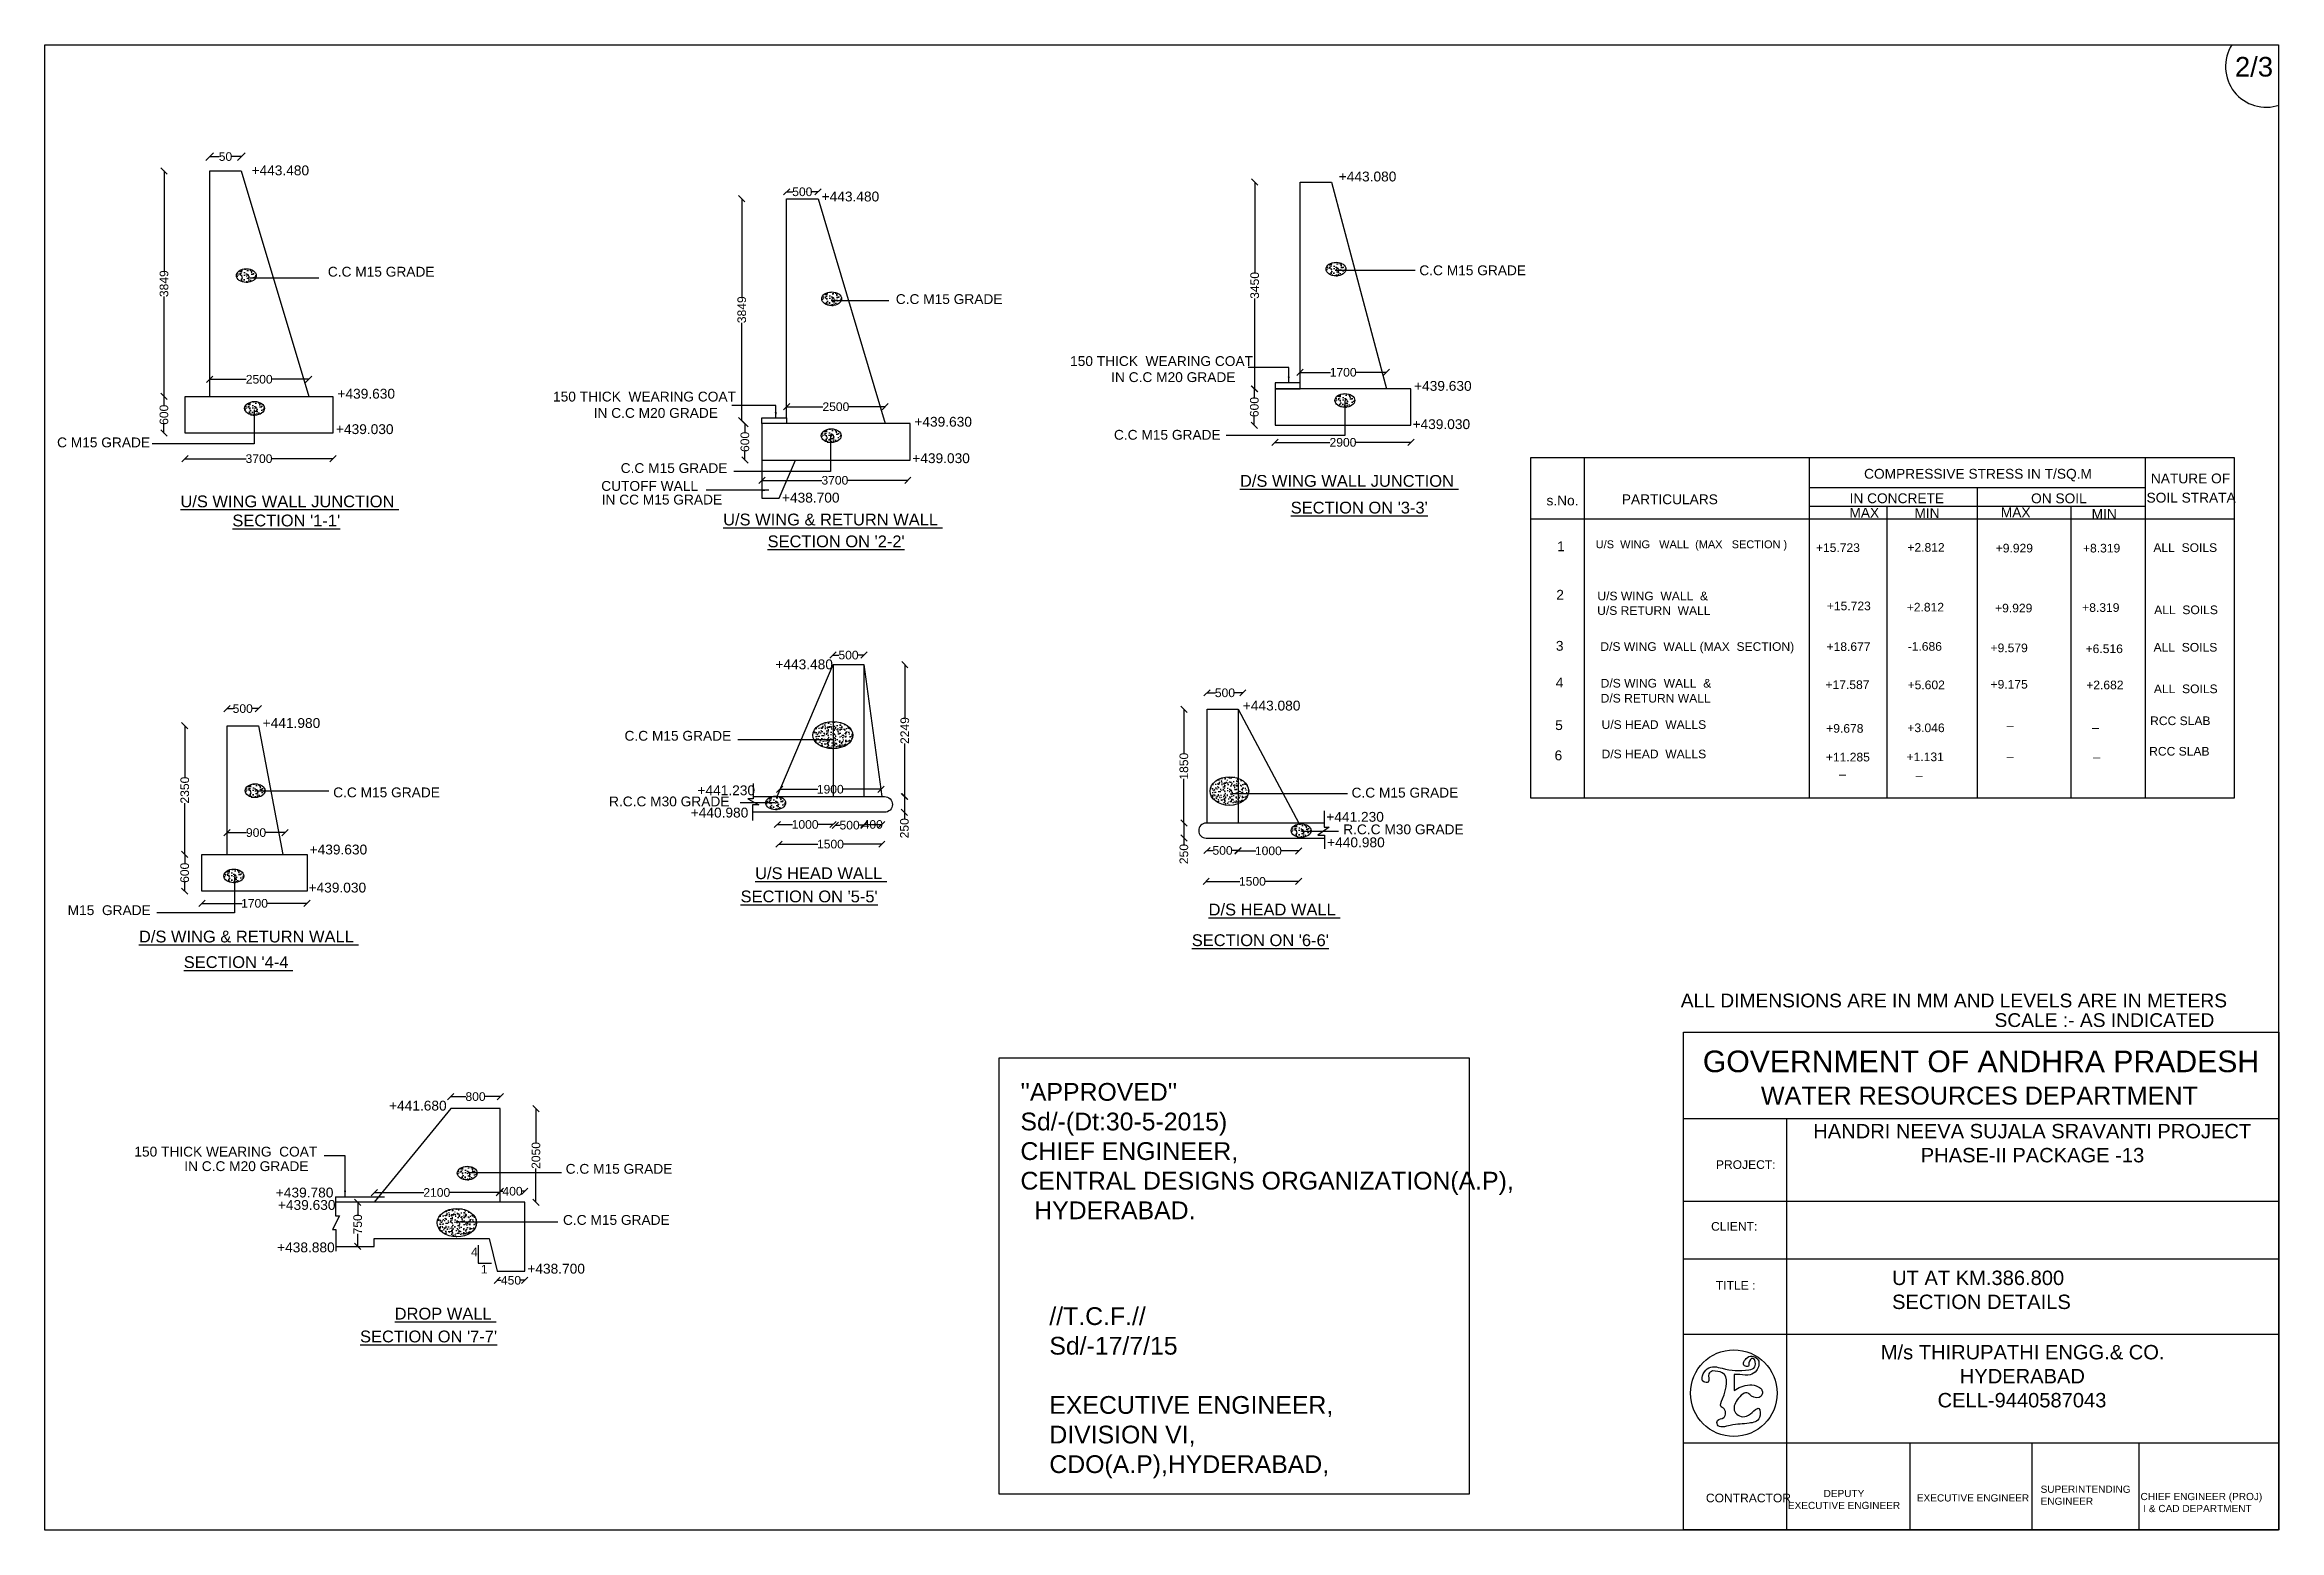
# Model space of a CAD drawing. Header units: millimetres. Extents: x 5763889 to 5769579, y 20981632 to 20985414.
import ezdxf

# ---------------------------------------------------------------- set-up
doc = ezdxf.new("R2010")
doc.units = ezdxf.units.MM
doc.header["$MEASUREMENT"] = 0
for name, color, linetype in [('DIMENSIONS', 7, 'Continuous'), ('DRAWING', 7, 'Continuous'), ('TEXT', 1, 'Continuous')]:
    doc.layers.add(name, color=color, linetype=linetype)
doc.styles.get("Standard").update_dxf_attribs({"font": 'arial.ttf', "height": 22})
doc.dimstyles.get("Standard").update_dxf_attribs({"dimtxt": 22, "dimasz": 16, "dimexe": 0.18, "dimexo": 0.0625, "dimgap": 0.09, "dimtad": 0, "dimdec": 0, "dimzin": 0, "dimdsep": 46, "dimtxsty": 'Standard', "dimblk": 'OBLIQUE', "dimcen": 0.09, "dimse1": 1, "dimse2": 1, "dimadec": 0, "dimazin": 0, "dimtfac": 1, "dimtdec": 0, "dimtofl": 0, "dimtmove": 0, "dimatfit": 3, "dimfxl": 1, "dimtolj": 1, "dimtzin": 0, "dimarcsym": 0})

msp = doc.modelspace()

# ---------------------------------------------------------------- texts
at = {"layer": 'DIMENSIONS', "color": 0}
for s, p in [('4', (5764974.9, 20982329.3)), ('1', (5765000, 20982285.8))]:
    msp.add_text(s, height=22, dxfattribs=at).set_placement(p)
at = {"layer": 'TEXT', "color": 0}
for s, height, p in [('2/3', 50, (5769466.1, 20985332.5)), ('+443.480', 25, (5764416, 20985081.2)), ('+443.080', 25, (5767184.3, 20985065.6)), ('+443.480', 25, (5765867.6, 20985014.7)), ('C.C M15 GRADE', 25, (5764610.3, 20984823.3)), ('C.C M15 GRADE', 25, (5767389.4, 20984826.8)), ('C.C M15 GRADE', 25, (5766056.4, 20984753.6)), ('150 THICK  WEARING COAT', 25, (5766500.2, 20984595.8)), ('IN C.C M20 GRADE', 25, (5766604.9, 20984554.9)), ('+439.630', 25, (5767376, 20984532.6)), ('+439.630', 25, (5764634.8, 20984512.7)), ('150 THICK  WEARING COAT', 25, (5765183.7, 20984505.4)), ('+439.030', 25, (5764631, 20984422.5)), ('IN C.C M20 GRADE', 25, (5765287.3, 20984463.8)), ('+439.630', 25, (5766103.7, 20984441.3)), ('+439.030', 25, (5767372.1, 20984435.2)), ('C M15 GRADE', 25, (5763920.9, 20984388.8)), ('C.C M15 GRADE', 25, (5766611.9, 20984408.1)), ('C.C M15 GRADE', 25, (5765356, 20984323.4)), ('+439.030', 25, (5766098.4, 20984348.6)), ('COMPRESSIVE STRESS IN T/SQ.M', 25, (5768521.8, 20984308.9)), ('CUTOFF WALL', 25, (5765306.5, 20984278)), ('+438.700', 25, (5765766.6, 20984248.2)), ('%%UD/S WING WALL JUNCTION ', 30, (5766932.7, 20984288.3)), ('IN CONCRETE', 25, (5768484.9, 20984246.6)), ('ON SOIL', 25, (5768947, 20984246.4)), ('SOIL STRATA', 25, (5769241, 20984248.1)), ('NATURE OF', 25, (5769252.1, 20984297.1)), ('%%UU/S WING WALL JUNCTION ', 30, (5764235, 20984236.1)), ("%%USECTION '1-1'", 30, (5764367.2, 20984187.5)), ('IN CC M15 GRADE', 25, (5765307.6, 20984243.2)), ('%%UU/S WING & RETURN WALL ', 30, (5765616.8, 20984190)), ("%%USECTION ON '3-3'", 30, (5767061.9, 20984220.3)), ('s.No.', 25, (5767713.2, 20984241)), ('PARTICULARS', 25, (5767905, 20984244)), ('MAX', 25, (5768484.5, 20984209.6)), ('MIN', 25, (5768650.1, 20984208.8)), ('MAX', 25, (5768870, 20984210.6)), ('MIN', 25, (5769101.2, 20984206.8)), ("%%USECTION ON '2-2'", 30, (5765730, 20984134.4)), ('1', 25, (5767740.3, 20984124.3)), ('U/S  WING   WALL  (MAX   SECTION )', 20, (5767838.6, 20984131.9)), ('+15.723', 22, (5768399.3, 20984122.4)), ('+2.812', 22, (5768632.1, 20984122.9)), ('+9.929', 22, (5768857, 20984121.2)), ('+8.319', 22, (5769079.2, 20984121.1)), ('ALL  SOILS', 22, (5769258.5, 20984122.5)), ('2', 25, (5767738.1, 20984000.9)), ('U/S WING  WALL  &', 22, (5767842.8, 20983999.3)), ('+15.723', 22, (5768427, 20983974.1)), ('+2.812', 22, (5768630.5, 20983970.9)), ('+9.929', 22, (5768855.4, 20983968.6)), ('+8.319', 22, (5769077.2, 20983969.9)), ('ALL  SOILS', 22, (5769260.5, 20983964.1)), ('U/S RETURN  WALL', 22, (5767842.2, 20983962.3)), ('3', 25, (5767737.1, 20983871)), ('D/S WING  WALL (MAX  SECTION)', 22, (5767850.4, 20983870.6)), ('+18.677', 22, (5768426.3, 20983870.5)), ('-1.686', 22, (5768632.9, 20983871)), ('+9.579', 22, (5768843.8, 20983867.3)), ('+6.516', 22, (5769085.9, 20983865)), ('ALL  SOILS', 22, (5769258.9, 20983868.8)), ('+443.480', 25, (5765749.8, 20983823.8)), ('4', 25, (5767736.8, 20983777.5)), ('D/S WING  WALL  &', 22, (5767851.1, 20983777.3)), ('D/S RETURN WALL', 22, (5767851.1, 20983739.1)), ('+17.587', 22, (5768423.6, 20983773.4)), ('+5.602', 22, (5768632.6, 20983773.1)), ('+9.175', 22, (5768843.8, 20983774.6)), ('+2.682', 22, (5769087.5, 20983772.9)), ('ALL  SOILS', 22, (5769259.7, 20983763)), ('+443.080', 25, (5766940, 20983718.9)), ('RCC SLAB', 22, (5769250.1, 20983681.7)), ('+441.980', 25, (5764444.4, 20983674.5)), ('C.C M15 GRADE', 25, (5765365.7, 20983642)), ('5', 25, (5767735.4, 20983669.1)), ('U/S HEAD  WALLS', 22, (5767853.4, 20983672)), ('+9.678', 22, (5768425.4, 20983662.3)), ('+3.046', 22, (5768632, 20983663.8)), ('_', 22, (5768885.4, 20983682.9)), ('_', 22, (5769102.5, 20983678.4)), ('6', 25, (5767733.8, 20983592.2)), ('D/S HEAD  WALLS', 22, (5767853.4, 20983597.2)), ('+11.285', 22, (5768424.6, 20983589.2)), ('+1.131', 22, (5768630, 20983589.9)), ('_', 22, (5768885.4, 20983604.8)), ('_', 22, (5769105.5, 20983603.3)), ('RCC SLAB', 22, (5769247.7, 20983604.1)), ('_', 22, (5768458.6, 20983559.5)), ('_', 22, (5768653.8, 20983555.9)), ('C.C M15 GRADE', 25, (5764623.9, 20983497.9)), ('R.C.C M30 GRADE', 25, (5765326.3, 20983474.9)), ('+441.230', 25, (5765551.5, 20983503.2)), ('C.C M15 GRADE', 25, (5767216.9, 20983497.3)), ('+440.980', 25, (5765534.3, 20983446.5)), ('+441.230', 25, (5767152.5, 20983435.7)), ('R.C.C M30 GRADE', 25, (5767195.7, 20983403.8)), ('+439.630', 25, (5764563.9, 20983352.5)), ('+440.980', 25, (5767154.7, 20983370.7)), ('%%UU/S HEAD WALL ', 30, (5765698.2, 20983289.7)), ('+439.030', 25, (5764561.2, 20983255.6)), ("%%USECTION ON '5-5'", 30, (5765661.3, 20983230.6)), ('M15  GRADE', 25, (5763947.9, 20983198.1)), ('%%UD/S HEAD WALL ', 30, (5766852.9, 20983197.2)), ('%%UD/S WING & RETURN WALL ', 30, (5764129.4, 20983128.5)), ("%%USECTION ON '6-6'", 30, (5766810.1, 20983119.2)), ("%%USECTION '4-4 ", 30, (5764243.5, 20983063.4)), ('ALL DIMENSIONS ARE IN MM AND LEVELS ARE IN METERS ', 35, (5768055.1, 20982963.2)), ('SCALE :- AS INDICATED ', 35, (5768854, 20982913.3)), ('+441.680', 25, (5764766.2, 20982700.6)), ('150 THICK WEARING  COAT', 25, (5764117.7, 20982583.5)), ('IN C.C M20 GRADE', 25, (5764244.7, 20982546.5)), ('C.C M15 GRADE', 25, (5765215.9, 20982539.7)), ('+439.780', 25, (5764477.9, 20982479.4)), ('+439.630', 25, (5764483.2, 20982447.8)), ('C.C M15 GRADE', 25, (5765209.1, 20982409.6)), ('+438.880', 25, (5764481.2, 20982339.8)), ('+438.700', 25, (5765118.3, 20982285.5)), ('%%UDROP WALL ', 30, (5764780.5, 20982168.6)), ("%%USECTION ON '7-7'", 30, (5764692.3, 20982110.5))]:
    msp.add_text(s, height=height, dxfattribs=at).set_placement(p)
at = {"layer": 'TEXT', "color": 0, "attachment_point": 1}
for s, insert, char_height, width in [('\\pi29.659;{\\H1.5x;GOVERNMENT OF ANDHRA PRADESH}  \\P\\pi177.4;{\\H1.25x;WATER RESOURCES DEPARTMENT }', (5768081.6, 20982853.2), 36.648, 1465.656), ("''APPROVED'' \\PSd/-(Dt:30-5-2015) \\PCHIEF ENGINEER, \\PCENTRAL DESIGNS ORGANIZATION(A.P), \\P  HYDERABAD.", (5766373.8, 20982770.7), 45.208, 1251.069), ('\\pi2.5624;HANDRI NEEVA SUJALA SRAVANTI PROJECT \\P\\pi276.21;PHASE-II PACKAGE -13', (5768389.9, 20982666.5), 36.648, 1115.202), ('PROJECT:', (5768144.6, 20982574), 21.99, 225.579), ('CLIENT:', (5768132.2, 20982416.7), 21.99, 225.579), ('UT AT KM.386.800 \\PSECTION DETAILS ', (5768593.1, 20982293.1), 36.648, 452.872), ('TITLE :', (5768144.5, 20982266.4), 21.99, 225.579), ('//T.C.F.// \\PSd/-17/7/15 \\P\\PEXECUTIVE ENGINEER, \\PDIVISION VI, \\PCDO(A.P),HYDERABAD,', (5766447.4, 20982199.9), 45.208, 1170.349), ('\\pi4.1248;M/s THIRUPATHI ENGG.& CO. \\P\\pi205.34;HYDERABAD   \\P\\pi148.76;CELL-9440587043', (5768560.2, 20982103.9), 36.648, 722.494), ('CONTRACTOR ', (5768119.1, 20981725.4), 21.989, 225.579), ('\\pi163.5;DEPUTY \\P\\pi72.547;EXECUTIVE ENGINEER ', (5768255.2, 20981735.1), 18.324, 428.656), ('EXECUTIVE ENGINEER', (5768656.2, 20981723.8), 18.324, 285.771), ('SUPERINTENDING \\PENGINEER ', (5768971.3, 20981745.9), 18.324, 227.573), ('CHIEF ENGINEER (PROJ)\\P I & CAD DEPARTMENT ', (5769225.6, 20981727.3), 18.324, 309.307)]:
    msp.add_mtext(s, dxfattribs=dict(at, insert=insert, char_height=char_height, width=width))

# ---------------------------------------------------------------- blocks, each defined once
blk = doc.blocks.new('_Oblique')
at = {"color": 0, "linetype": 'ByBlock', "lineweight": -2}
blk.add_line((-0.5, -0.5), (0.5, 0.5), dxfattribs=at)
blk = doc.blocks.new('*D4')
at = {"layer": 'Defpoints', "color": 0, "transparency": 16777216}
for p in [(5764389.9, 20985128.7), (5764309.5, 20985092.4), (5764389.9, 20985092.4)]:
    blk.add_point(p, dxfattribs=at)
at = {"layer": 'DIMENSIONS', "color": 0, "lineweight": -2, "transparency": 16777216}
for p, q in [((5764309.5, 20985128.7), (5764333.9, 20985128.7)), ((5764389.9, 20985128.7), (5764365.5, 20985128.7))]:
    blk.add_line(p, q, dxfattribs=at)
at = {"layer": 'DIMENSIONS', "color": 0, "lineweight": -2, "transparency": 16777216, "xscale": 20, "yscale": 20, "zscale": 20, "rotation": 180}
blk.add_blockref('_Oblique', (5764309.5, 20985128.7), dxfattribs=at)
at = {"layer": 'DIMENSIONS', "color": 0, "lineweight": -2, "transparency": 16777216, "xscale": 20, "yscale": 20, "zscale": 20}
blk.add_blockref('_Oblique', (5764389.9, 20985128.7), dxfattribs=at)
at = {"layer": 'DIMENSIONS', "color": 0, "transparency": 16777216, "insert": (5764349.7, 20985128.7), "char_height": 22, "attachment_point": 5}
blk.add_mtext('\\A1;50', dxfattribs=at)
blk = doc.blocks.new('*D5')
at = {"layer": 'Defpoints', "color": 0, "transparency": 16777216}
for p in [(5764309.5, 20984561.9), (5764309.5, 20984518.3), (5764561.7, 20984518.3)]:
    blk.add_point(p, dxfattribs=at)
at = {"layer": 'DIMENSIONS', "color": 0, "lineweight": -2, "transparency": 16777216}
for p, q in [((5764309.5, 20984561.9), (5764402.5, 20984561.9)), ((5764561.7, 20984561.9), (5764468.7, 20984561.9))]:
    blk.add_line(p, q, dxfattribs=at)
at = {"layer": 'DIMENSIONS', "color": 0, "lineweight": -2, "transparency": 16777216, "xscale": 16, "yscale": 16, "zscale": 16, "rotation": 180}
blk.add_blockref('_Oblique', (5764309.5, 20984561.9), dxfattribs=at)
at = {"layer": 'DIMENSIONS', "color": 0, "lineweight": -2, "transparency": 16777216, "xscale": 16, "yscale": 16, "zscale": 16}
blk.add_blockref('_Oblique', (5764561.7, 20984561.9), dxfattribs=at)
at = {"layer": 'DIMENSIONS', "color": 0, "transparency": 16777216, "insert": (5764435.6, 20984561.9), "char_height": 22, "attachment_point": 5}
blk.add_mtext('\\A1;2500', dxfattribs=at)
blk = doc.blocks.new('*D6')
at = {"layer": 'Defpoints', "color": 0, "transparency": 16777216}
for p in [(5764246.9, 20984518.3), (5764193.1, 20984425), (5764246.9, 20984425)]:
    blk.add_point(p, dxfattribs=at)
at = {"layer": 'DIMENSIONS', "color": 0, "lineweight": -2, "transparency": 16777216}
for p, q in [((5764193.1, 20984518.3), (5764193.1, 20984496.1)), ((5764193.1, 20984425), (5764193.1, 20984447.2))]:
    blk.add_line(p, q, dxfattribs=at)
at = {"layer": 'DIMENSIONS', "color": 0, "lineweight": -2, "transparency": 16777216, "xscale": 16, "yscale": 16, "zscale": 16}
for p, rotation in [((5764193.1, 20984518.3), 90), ((5764193.1, 20984425), 270)]:
    blk.add_blockref('_Oblique', p, dxfattribs=dict(at, rotation=rotation))
at = {"layer": 'DIMENSIONS', "color": 0, "transparency": 16777216, "insert": (5764193.1, 20984471.6), "char_height": 22, "attachment_point": 5, "rotation": 90}
blk.add_mtext('\\A1;600', dxfattribs=at)
blk = doc.blocks.new('*D7')
at = {"layer": 'Defpoints', "color": 0, "transparency": 16777216}
for p in [(5764193.3, 20985092.4), (5764309.5, 20985092.4), (5764309.5, 20984518.3)]:
    blk.add_point(p, dxfattribs=at)
at = {"layer": 'DIMENSIONS', "color": 0, "lineweight": -2, "transparency": 16777216}
for p, q in [((5764193.3, 20985092.4), (5764193.3, 20984838.3)), ((5764193.3, 20984518.3), (5764193.3, 20984772.4))]:
    blk.add_line(p, q, dxfattribs=at)
at = {"layer": 'DIMENSIONS', "color": 0, "lineweight": -2, "transparency": 16777216, "xscale": 16, "yscale": 16, "zscale": 16}
for p, rotation in [((5764193.3, 20985092.4), 90), ((5764193.3, 20984518.3), 270)]:
    blk.add_blockref('_Oblique', p, dxfattribs=dict(at, rotation=rotation))
at = {"layer": 'DIMENSIONS', "color": 0, "transparency": 16777216, "insert": (5764193.3, 20984805.3), "char_height": 22, "attachment_point": 5, "rotation": 90}
blk.add_mtext('\\A1;3849', dxfattribs=at)
blk = doc.blocks.new('*D8')
at = {"layer": 'Defpoints', "color": 0, "transparency": 16777216}
for p in [(5764246.9, 20984425), (5764623.3, 20984425), (5764623.3, 20984359.8)]:
    blk.add_point(p, dxfattribs=at)
at = {"layer": 'DIMENSIONS', "color": 0, "lineweight": -2, "transparency": 16777216}
for p, q in [((5764246.9, 20984359.8), (5764402.2, 20984359.8)), ((5764623.3, 20984359.8), (5764468, 20984359.8))]:
    blk.add_line(p, q, dxfattribs=at)
at = {"layer": 'DIMENSIONS', "color": 0, "lineweight": -2, "transparency": 16777216, "xscale": 16, "yscale": 16, "zscale": 16, "rotation": 180}
blk.add_blockref('_Oblique', (5764246.9, 20984359.8), dxfattribs=at)
at = {"layer": 'DIMENSIONS', "color": 0, "lineweight": -2, "transparency": 16777216, "xscale": 16, "yscale": 16, "zscale": 16}
blk.add_blockref('_Oblique', (5764623.3, 20984359.8), dxfattribs=at)
at = {"layer": 'DIMENSIONS', "color": 0, "transparency": 16777216, "insert": (5764435.1, 20984359.8), "char_height": 22, "attachment_point": 5}
blk.add_mtext('\\A1;3700', dxfattribs=at)
blk = doc.blocks.new('*D9')
at = {"layer": 'Defpoints', "color": 0, "transparency": 16777216}
for p in [(5765778.3, 20985021.6), (5765858.5, 20985039.1), (5765858.5, 20985021.6)]:
    blk.add_point(p, dxfattribs=at)
at = {"layer": 'DIMENSIONS', "color": 0, "lineweight": -2, "transparency": 16777216}
for p, q in [((5765778.3, 20985039.1), (5765794.1, 20985039.1)), ((5765858.5, 20985039.1), (5765842.8, 20985039.1))]:
    blk.add_line(p, q, dxfattribs=at)
at = {"layer": 'DIMENSIONS', "color": 0, "lineweight": -2, "transparency": 16777216, "xscale": 16, "yscale": 16, "zscale": 16, "rotation": 180}
blk.add_blockref('_Oblique', (5765778.3, 20985039.1), dxfattribs=at)
at = {"layer": 'DIMENSIONS', "color": 0, "lineweight": -2, "transparency": 16777216, "xscale": 16, "yscale": 16, "zscale": 16}
blk.add_blockref('_Oblique', (5765858.5, 20985039.1), dxfattribs=at)
at = {"layer": 'DIMENSIONS', "color": 0, "transparency": 16777216, "insert": (5765818.4, 20985039.1), "char_height": 22, "attachment_point": 5}
blk.add_mtext('\\A1;500', dxfattribs=at)
blk = doc.blocks.new('*D10')
at = {"layer": 'Defpoints', "color": 0, "transparency": 16777216}
for p in [(5765778.3, 20984449), (5766029.4, 20984492), (5766029.4, 20984449)]:
    blk.add_point(p, dxfattribs=at)
at = {"layer": 'DIMENSIONS', "color": 0, "lineweight": -2, "transparency": 16777216}
for p, q in [((5765778.3, 20984492), (5765870.8, 20984492)), ((5766029.4, 20984492), (5765937, 20984492))]:
    blk.add_line(p, q, dxfattribs=at)
at = {"layer": 'DIMENSIONS', "color": 0, "lineweight": -2, "transparency": 16777216, "xscale": 16, "yscale": 16, "zscale": 16, "rotation": 180}
blk.add_blockref('_Oblique', (5765778.3, 20984492), dxfattribs=at)
at = {"layer": 'DIMENSIONS', "color": 0, "lineweight": -2, "transparency": 16777216, "xscale": 16, "yscale": 16, "zscale": 16}
blk.add_blockref('_Oblique', (5766029.4, 20984492), dxfattribs=at)
at = {"layer": 'DIMENSIONS', "color": 0, "transparency": 16777216, "insert": (5765903.9, 20984492), "char_height": 22, "attachment_point": 5}
blk.add_mtext('\\A1;2500', dxfattribs=at)
blk = doc.blocks.new('*D11')
at = {"layer": 'Defpoints', "color": 0, "transparency": 16777216}
for p in [(5765715.6, 20984307.9), (5766087.1, 20984304.7), (5766087.1, 20984304.7)]:
    blk.add_point(p, dxfattribs=at)
at = {"layer": 'DIMENSIONS', "color": 0, "lineweight": -2, "transparency": 16777216}
for p, q in [((5765715.6, 20984304.7), (5765868.4, 20984304.7)), ((5766087.1, 20984304.7), (5765934.2, 20984304.7))]:
    blk.add_line(p, q, dxfattribs=at)
at = {"layer": 'DIMENSIONS', "color": 0, "lineweight": -2, "transparency": 16777216, "xscale": 16, "yscale": 16, "zscale": 16, "rotation": 180}
blk.add_blockref('_Oblique', (5765715.6, 20984304.7), dxfattribs=at)
at = {"layer": 'DIMENSIONS', "color": 0, "lineweight": -2, "transparency": 16777216, "xscale": 16, "yscale": 16, "zscale": 16}
blk.add_blockref('_Oblique', (5766087.1, 20984304.7), dxfattribs=at)
at = {"layer": 'DIMENSIONS', "color": 0, "transparency": 16777216, "insert": (5765901.3, 20984304.7), "char_height": 22, "attachment_point": 5}
blk.add_mtext('\\A1;3700', dxfattribs=at)
blk = doc.blocks.new('*D12')
at = {"layer": 'Defpoints', "color": 0, "transparency": 16777216}
for p in [(5765715.6, 20984449), (5765672.3, 20984356.3), (5765715.6, 20984356.3)]:
    blk.add_point(p, dxfattribs=at)
at = {"layer": 'DIMENSIONS', "color": 0, "lineweight": -2, "transparency": 16777216}
for p, q in [((5765672.3, 20984449), (5765672.3, 20984427.1)), ((5765672.3, 20984356.3), (5765672.3, 20984378.2))]:
    blk.add_line(p, q, dxfattribs=at)
at = {"layer": 'DIMENSIONS', "color": 0, "lineweight": -2, "transparency": 16777216, "xscale": 16, "yscale": 16, "zscale": 16}
for p, rotation in [((5765672.3, 20984449), 90), ((5765672.3, 20984356.3), 270)]:
    blk.add_blockref('_Oblique', p, dxfattribs=dict(at, rotation=rotation))
at = {"layer": 'DIMENSIONS', "color": 0, "transparency": 16777216, "insert": (5765672.3, 20984402.6), "char_height": 22, "attachment_point": 5, "rotation": 90}
blk.add_mtext('\\A1;600', dxfattribs=at)
blk = doc.blocks.new('*D13')
at = {"layer": 'Defpoints', "color": 0, "transparency": 16777216}
for p in [(5765778.3, 20985021.6), (5765664.3, 20984456.4), (5765778.3, 20984456.4)]:
    blk.add_point(p, dxfattribs=at)
at = {"layer": 'DIMENSIONS', "color": 0, "lineweight": -2, "transparency": 16777216}
for p, q in [((5765664.3, 20985021.6), (5765664.3, 20984772)), ((5765664.3, 20984456.4), (5765664.3, 20984706))]:
    blk.add_line(p, q, dxfattribs=at)
at = {"layer": 'DIMENSIONS', "color": 0, "lineweight": -2, "transparency": 16777216, "xscale": 16, "yscale": 16, "zscale": 16}
for p, rotation in [((5765664.3, 20985021.6), 90), ((5765664.3, 20984456.4), 270)]:
    blk.add_blockref('_Oblique', p, dxfattribs=dict(at, rotation=rotation))
at = {"layer": 'DIMENSIONS', "color": 0, "transparency": 16777216, "insert": (5765664.3, 20984739), "char_height": 22, "attachment_point": 5, "rotation": 90}
blk.add_mtext('\\A1;3849', dxfattribs=at)
blk = doc.blocks.new('*D14')
at = {"layer": 'Defpoints', "color": 0, "transparency": 16777216}
for p in [(5766970.3, 20985064), (5767085.6, 20985064), (5767085.6, 20984537.7)]:
    blk.add_point(p, dxfattribs=at)
at = {"layer": 'DIMENSIONS', "color": 0, "lineweight": -2, "transparency": 16777216}
for p, q in [((5766970.3, 20985064), (5766970.3, 20984833.8)), ((5766970.3, 20984537.7), (5766970.3, 20984768))]:
    blk.add_line(p, q, dxfattribs=at)
at = {"layer": 'DIMENSIONS', "color": 0, "lineweight": -2, "transparency": 16777216, "xscale": 16, "yscale": 16, "zscale": 16}
for p, rotation in [((5766970.3, 20985064), 90), ((5766970.3, 20984537.7), 270)]:
    blk.add_blockref('_Oblique', p, dxfattribs=dict(at, rotation=rotation))
at = {"layer": 'DIMENSIONS', "color": 0, "transparency": 16777216, "insert": (5766970.3, 20984800.9), "char_height": 22, "attachment_point": 5, "rotation": 90}
blk.add_mtext('\\A1;3450', dxfattribs=at)
blk = doc.blocks.new('*D15')
at = {"layer": 'Defpoints', "color": 0, "transparency": 16777216}
for p in [(5767085.6, 20984537.7), (5766969.3, 20984444.9), (5767085.6, 20984444.9)]:
    blk.add_point(p, dxfattribs=at)
at = {"layer": 'DIMENSIONS', "color": 0, "lineweight": -2, "transparency": 16777216}
for p, q in [((5766969.3, 20984537.7), (5766969.3, 20984515.7)), ((5766969.3, 20984444.9), (5766969.3, 20984466.9))]:
    blk.add_line(p, q, dxfattribs=at)
at = {"layer": 'DIMENSIONS', "color": 0, "lineweight": -2, "transparency": 16777216, "xscale": 16, "yscale": 16, "zscale": 16}
for p, rotation in [((5766969.3, 20984537.7), 90), ((5766969.3, 20984444.9), 270)]:
    blk.add_blockref('_Oblique', p, dxfattribs=dict(at, rotation=rotation))
at = {"layer": 'DIMENSIONS', "color": 0, "transparency": 16777216, "insert": (5766969.3, 20984491.3), "char_height": 22, "attachment_point": 5, "rotation": 90}
blk.add_mtext('\\A1;600', dxfattribs=at)
blk = doc.blocks.new('*D16')
at = {"layer": 'Defpoints', "color": 0, "transparency": 16777216}
for p in [(5767305.5, 20984579.6), (5767085.6, 20984537.7), (5767305.5, 20984537.7)]:
    blk.add_point(p, dxfattribs=at)
at = {"layer": 'DIMENSIONS', "color": 0, "lineweight": -2, "transparency": 16777216}
for p, q in [((5767085.6, 20984579.6), (5767163.6, 20984579.6)), ((5767305.5, 20984579.6), (5767227.4, 20984579.6))]:
    blk.add_line(p, q, dxfattribs=at)
at = {"layer": 'DIMENSIONS', "color": 0, "lineweight": -2, "transparency": 16777216, "xscale": 16, "yscale": 16, "zscale": 16, "rotation": 180}
blk.add_blockref('_Oblique', (5767085.6, 20984579.6), dxfattribs=at)
at = {"layer": 'DIMENSIONS', "color": 0, "lineweight": -2, "transparency": 16777216, "xscale": 16, "yscale": 16, "zscale": 16}
blk.add_blockref('_Oblique', (5767305.5, 20984579.6), dxfattribs=at)
at = {"layer": 'DIMENSIONS', "color": 0, "transparency": 16777216, "insert": (5767195.5, 20984579.6), "char_height": 22, "attachment_point": 5}
blk.add_mtext('\\A1;1700', dxfattribs=at)
blk = doc.blocks.new('*D17')
at = {"layer": 'Defpoints', "color": 0, "transparency": 16777216}
for p in [(5767022, 20984444.9), (5767367.9, 20984444.9), (5767367.9, 20984401.3)]:
    blk.add_point(p, dxfattribs=at)
at = {"layer": 'DIMENSIONS', "color": 0, "lineweight": -2, "transparency": 16777216}
for p, q in [((5767022, 20984401.3), (5767161.9, 20984401.3)), ((5767367.9, 20984401.3), (5767228.1, 20984401.3))]:
    blk.add_line(p, q, dxfattribs=at)
at = {"layer": 'DIMENSIONS', "color": 0, "lineweight": -2, "transparency": 16777216, "xscale": 16, "yscale": 16, "zscale": 16, "rotation": 180}
blk.add_blockref('_Oblique', (5767022, 20984401.3), dxfattribs=at)
at = {"layer": 'DIMENSIONS', "color": 0, "lineweight": -2, "transparency": 16777216, "xscale": 16, "yscale": 16, "zscale": 16}
blk.add_blockref('_Oblique', (5767367.9, 20984401.3), dxfattribs=at)
at = {"layer": 'DIMENSIONS', "color": 0, "transparency": 16777216, "insert": (5767195, 20984401.3), "char_height": 22, "attachment_point": 5}
blk.add_mtext('\\A1;2900', dxfattribs=at)
blk = doc.blocks.new('*D18')
at = {"layer": 'Defpoints', "color": 0, "transparency": 16777216}
for p in [(5766940, 20983763.8), (5766849, 20983721.9), (5766940, 20983718.9)]:
    blk.add_point(p, dxfattribs=at)
at = {"layer": 'DIMENSIONS', "color": 0, "lineweight": -2, "transparency": 16777216}
for p, q in [((5766849, 20983763.8), (5766870.2, 20983763.8)), ((5766940, 20983763.8), (5766918.9, 20983763.8))]:
    blk.add_line(p, q, dxfattribs=at)
at = {"layer": 'DIMENSIONS', "color": 0, "lineweight": -2, "transparency": 16777216, "xscale": 16, "yscale": 16, "zscale": 16, "rotation": 180}
blk.add_blockref('_Oblique', (5766849, 20983763.8), dxfattribs=at)
at = {"layer": 'DIMENSIONS', "color": 0, "lineweight": -2, "transparency": 16777216, "xscale": 16, "yscale": 16, "zscale": 16}
blk.add_blockref('_Oblique', (5766940, 20983763.8), dxfattribs=at)
at = {"layer": 'DIMENSIONS', "color": 0, "transparency": 16777216, "insert": (5766894.5, 20983763.8), "char_height": 22, "attachment_point": 5}
blk.add_mtext('\\A1;500', dxfattribs=at)
blk = doc.blocks.new('*D19')
at = {"layer": 'Defpoints', "color": 0, "transparency": 16777216}
for p in [(5766849, 20983721.9), (5766790, 20983432.2), (5766846.7, 20983432.2)]:
    blk.add_point(p, dxfattribs=at)
at = {"layer": 'DIMENSIONS', "color": 0, "lineweight": -2, "transparency": 16777216}
for p, q in [((5766790, 20983721.9), (5766790, 20983608.9)), ((5766790, 20983432.2), (5766790, 20983545.2))]:
    blk.add_line(p, q, dxfattribs=at)
at = {"layer": 'DIMENSIONS', "color": 0, "lineweight": -2, "transparency": 16777216, "xscale": 16, "yscale": 16, "zscale": 16}
for p, rotation in [((5766790, 20983721.9), 90), ((5766790, 20983432.2), 270)]:
    blk.add_blockref('_Oblique', p, dxfattribs=dict(at, rotation=rotation))
at = {"layer": 'DIMENSIONS', "color": 0, "transparency": 16777216, "insert": (5766790, 20983577.1), "char_height": 22, "attachment_point": 5, "rotation": 90}
blk.add_mtext('\\A1;1850', dxfattribs=at)
blk = doc.blocks.new('*D20')
at = {"layer": 'Defpoints', "color": 0, "transparency": 16777216}
for p in [(5766849, 20983432.2), (5766790, 20983394), (5766849, 20983394)]:
    blk.add_point(p, dxfattribs=at)
at = {"layer": 'DIMENSIONS', "color": 0, "lineweight": -2, "transparency": 16777216}
for p, q in [((5766790, 20983432.2), (5766790, 20983394)), ((5766790, 20983394), (5766790, 20983378))]:
    blk.add_line(p, q, dxfattribs=at)
at = {"layer": 'DIMENSIONS', "color": 0, "lineweight": -2, "transparency": 16777216, "xscale": 16, "yscale": 16, "zscale": 16}
for p, rotation in [((5766790, 20983432.2), 90), ((5766790, 20983394), 270)]:
    blk.add_blockref('_Oblique', p, dxfattribs=dict(at, rotation=rotation))
at = {"layer": 'DIMENSIONS', "color": 0, "transparency": 16777216, "insert": (5766790, 20983353.5), "char_height": 22, "attachment_point": 5, "rotation": 90}
blk.add_mtext('\\A1;250', dxfattribs=at)
blk = doc.blocks.new('*D21')
at = {"layer": 'Defpoints', "color": 0, "transparency": 16777216}
for p in [(5766849, 20983432.2), (5766927.8, 20983432.2), (5766927.8, 20983362.5)]:
    blk.add_point(p, dxfattribs=at)
at = {"layer": 'DIMENSIONS', "color": 0, "lineweight": -2, "transparency": 16777216}
for p, q in [((5766849, 20983362.5), (5766864.1, 20983362.5)), ((5766927.8, 20983362.5), (5766912.8, 20983362.5))]:
    blk.add_line(p, q, dxfattribs=at)
at = {"layer": 'DIMENSIONS', "color": 0, "lineweight": -2, "transparency": 16777216, "xscale": 16, "yscale": 16, "zscale": 16, "rotation": 180}
blk.add_blockref('_Oblique', (5766849, 20983362.5), dxfattribs=at)
at = {"layer": 'DIMENSIONS', "color": 0, "lineweight": -2, "transparency": 16777216, "xscale": 16, "yscale": 16, "zscale": 16}
blk.add_blockref('_Oblique', (5766927.8, 20983362.5), dxfattribs=at)
at = {"layer": 'DIMENSIONS', "color": 0, "transparency": 16777216, "insert": (5766888.4, 20983362.5), "char_height": 22, "attachment_point": 5}
blk.add_mtext('\\A1;500', dxfattribs=at)
blk = doc.blocks.new('*D22')
at = {"layer": 'Defpoints', "color": 0, "transparency": 16777216}
for p in [(5766927.8, 20983432.2), (5767082.2, 20983432.2), (5767082.2, 20983361.5)]:
    blk.add_point(p, dxfattribs=at)
at = {"layer": 'DIMENSIONS', "color": 0, "lineweight": -2, "transparency": 16777216}
for p, q in [((5766927.8, 20983361.5), (5766973.1, 20983361.5)), ((5767082.2, 20983361.5), (5767036.9, 20983361.5))]:
    blk.add_line(p, q, dxfattribs=at)
at = {"layer": 'DIMENSIONS', "color": 0, "lineweight": -2, "transparency": 16777216, "xscale": 16, "yscale": 16, "zscale": 16, "rotation": 180}
blk.add_blockref('_Oblique', (5766927.8, 20983361.5), dxfattribs=at)
at = {"layer": 'DIMENSIONS', "color": 0, "lineweight": -2, "transparency": 16777216, "xscale": 16, "yscale": 16, "zscale": 16}
blk.add_blockref('_Oblique', (5767082.2, 20983361.5), dxfattribs=at)
at = {"layer": 'DIMENSIONS', "color": 0, "transparency": 16777216, "insert": (5767005, 20983361.5), "char_height": 22, "attachment_point": 5}
blk.add_mtext('\\A1;1000', dxfattribs=at)
blk = doc.blocks.new('*D23')
at = {"layer": 'Defpoints', "color": 0, "transparency": 16777216}
for p in [(5766846.7, 20983432.2), (5767082.2, 20983432.2), (5767082.2, 20983283.8)]:
    blk.add_point(p, dxfattribs=at)
at = {"layer": 'DIMENSIONS', "color": 0, "lineweight": -2, "transparency": 16777216}
for p, q in [((5766846.7, 20983283.8), (5766932.6, 20983283.8)), ((5767082.2, 20983283.8), (5766996.3, 20983283.8))]:
    blk.add_line(p, q, dxfattribs=at)
at = {"layer": 'DIMENSIONS', "color": 0, "lineweight": -2, "transparency": 16777216, "xscale": 16, "yscale": 16, "zscale": 16, "rotation": 180}
blk.add_blockref('_Oblique', (5766846.7, 20983283.8), dxfattribs=at)
at = {"layer": 'DIMENSIONS', "color": 0, "lineweight": -2, "transparency": 16777216, "xscale": 16, "yscale": 16, "zscale": 16}
blk.add_blockref('_Oblique', (5767082.2, 20983283.8), dxfattribs=at)
at = {"layer": 'DIMENSIONS', "color": 0, "transparency": 16777216, "insert": (5766964.4, 20983283.8), "char_height": 22, "attachment_point": 5}
blk.add_mtext('\\A1;1500', dxfattribs=at)
blk = doc.blocks.new('*D24')
at = {"layer": 'Defpoints', "color": 0, "transparency": 16777216}
for p in [(5765896.7, 20983835.7), (5765975.3, 20983859.8), (5765975.3, 20983835.7)]:
    blk.add_point(p, dxfattribs=at)
at = {"layer": 'DIMENSIONS', "color": 0, "lineweight": -2, "transparency": 16777216}
for p, q in [((5765896.7, 20983859.8), (5765911.6, 20983859.8)), ((5765975.3, 20983859.8), (5765960.3, 20983859.8))]:
    blk.add_line(p, q, dxfattribs=at)
at = {"layer": 'DIMENSIONS', "color": 0, "lineweight": -2, "transparency": 16777216, "xscale": 16, "yscale": 16, "zscale": 16, "rotation": 180}
blk.add_blockref('_Oblique', (5765896.7, 20983859.8), dxfattribs=at)
at = {"layer": 'DIMENSIONS', "color": 0, "lineweight": -2, "transparency": 16777216, "xscale": 16, "yscale": 16, "zscale": 16}
blk.add_blockref('_Oblique', (5765975.3, 20983859.8), dxfattribs=at)
at = {"layer": 'DIMENSIONS', "color": 0, "transparency": 16777216, "insert": (5765936, 20983859.8), "char_height": 22, "attachment_point": 5}
blk.add_mtext('\\A1;500', dxfattribs=at)
blk = doc.blocks.new('*D25')
at = {"layer": 'Defpoints', "color": 0, "transparency": 16777216}
for p in [(5765976.4, 20983835.7), (5765975.3, 20983499.9), (5766079.4, 20983499.9)]:
    blk.add_point(p, dxfattribs=at)
at = {"layer": 'DIMENSIONS', "color": 0, "lineweight": -2, "transparency": 16777216}
for p, q in [((5766079.4, 20983835.7), (5766079.4, 20983700.9)), ((5766079.4, 20983499.9), (5766079.4, 20983634.6))]:
    blk.add_line(p, q, dxfattribs=at)
at = {"layer": 'DIMENSIONS', "color": 0, "lineweight": -2, "transparency": 16777216, "xscale": 16, "yscale": 16, "zscale": 16}
for p, rotation in [((5766079.4, 20983835.7), 90), ((5766079.4, 20983499.9), 270)]:
    blk.add_blockref('_Oblique', p, dxfattribs=dict(at, rotation=rotation))
at = {"layer": 'DIMENSIONS', "color": 0, "transparency": 16777216, "insert": (5766079.4, 20983667.8), "char_height": 22, "attachment_point": 5, "rotation": 90}
blk.add_mtext('\\A1;2249', dxfattribs=at)
blk = doc.blocks.new('*D26')
at = {"layer": 'Defpoints', "color": 0, "transparency": 16777216}
for p in [(5766027.8, 20983499.9), (5766027.8, 20983459.7), (5766078.4, 20983459.7)]:
    blk.add_point(p, dxfattribs=at)
at = {"layer": 'DIMENSIONS', "color": 0, "lineweight": -2, "transparency": 16777216}
for p, q in [((5766078.4, 20983499.9), (5766078.4, 20983459.7)), ((5766078.4, 20983459.7), (5766078.4, 20983443.7))]:
    blk.add_line(p, q, dxfattribs=at)
at = {"layer": 'DIMENSIONS', "color": 0, "lineweight": -2, "transparency": 16777216, "xscale": 16, "yscale": 16, "zscale": 16}
for p, rotation in [((5766078.4, 20983499.9), 90), ((5766078.4, 20983459.7), 270)]:
    blk.add_blockref('_Oblique', p, dxfattribs=dict(at, rotation=rotation))
at = {"layer": 'DIMENSIONS', "color": 0, "transparency": 16777216, "insert": (5766078.4, 20983419.1), "char_height": 22, "attachment_point": 5, "rotation": 90}
blk.add_mtext('\\A1;250', dxfattribs=at)
blk = doc.blocks.new('*D27')
at = {"layer": 'Defpoints', "color": 0, "transparency": 16777216}
for p in [(5765760.7, 20983514.4), (5766018.4, 20983518.3), (5766018.4, 20983518.3)]:
    blk.add_point(p, dxfattribs=at)
at = {"layer": 'DIMENSIONS', "color": 0, "lineweight": -2, "transparency": 16777216}
for p, q in [((5765760.7, 20983518.3), (5765857.7, 20983518.3)), ((5766018.4, 20983518.3), (5765921.4, 20983518.3))]:
    blk.add_line(p, q, dxfattribs=at)
at = {"layer": 'DIMENSIONS', "color": 0, "lineweight": -2, "transparency": 16777216, "xscale": 16, "yscale": 16, "zscale": 16, "rotation": 180}
blk.add_blockref('_Oblique', (5765760.7, 20983518.3), dxfattribs=at)
at = {"layer": 'DIMENSIONS', "color": 0, "lineweight": -2, "transparency": 16777216, "xscale": 16, "yscale": 16, "zscale": 16}
blk.add_blockref('_Oblique', (5766018.4, 20983518.3), dxfattribs=at)
at = {"layer": 'DIMENSIONS', "color": 0, "transparency": 16777216, "insert": (5765889.6, 20983518.3), "char_height": 22, "attachment_point": 5}
blk.add_mtext('\\A1;1900', dxfattribs=at)
blk = doc.blocks.new('*D28')
at = {"layer": 'Defpoints', "color": 0, "transparency": 16777216}
for p in [(5765754.6, 20983499.9), (5765896.7, 20983499.9), (5765896.7, 20983428.7)]:
    blk.add_point(p, dxfattribs=at)
at = {"layer": 'DIMENSIONS', "color": 0, "lineweight": -2, "transparency": 16777216}
for p, q in [((5765754.6, 20983428.7), (5765793.7, 20983428.7)), ((5765896.7, 20983428.7), (5765857.5, 20983428.7))]:
    blk.add_line(p, q, dxfattribs=at)
at = {"layer": 'DIMENSIONS', "color": 0, "lineweight": -2, "transparency": 16777216, "xscale": 16, "yscale": 16, "zscale": 16, "rotation": 180}
blk.add_blockref('_Oblique', (5765754.6, 20983428.7), dxfattribs=at)
at = {"layer": 'DIMENSIONS', "color": 0, "lineweight": -2, "transparency": 16777216, "xscale": 16, "yscale": 16, "zscale": 16}
blk.add_blockref('_Oblique', (5765896.7, 20983428.7), dxfattribs=at)
at = {"layer": 'DIMENSIONS', "color": 0, "transparency": 16777216, "insert": (5765825.6, 20983428.7), "char_height": 22, "attachment_point": 5}
blk.add_mtext('\\A1;1000', dxfattribs=at)
blk = doc.blocks.new('*D29')
at = {"layer": 'Defpoints', "color": 0, "transparency": 16777216}
for p in [(5765902.4, 20983499.9), (5765975.3, 20983499.9), (5765975.3, 20983426.9)]:
    blk.add_point(p, dxfattribs=at)
at = {"layer": 'DIMENSIONS', "color": 0, "lineweight": -2, "transparency": 16777216}
for p, q in [((5765902.4, 20983426.9), (5765914.5, 20983426.9)), ((5765975.3, 20983426.9), (5765963.2, 20983426.9))]:
    blk.add_line(p, q, dxfattribs=at)
at = {"layer": 'DIMENSIONS', "color": 0, "lineweight": -2, "transparency": 16777216, "xscale": 16, "yscale": 16, "zscale": 16, "rotation": 180}
blk.add_blockref('_Oblique', (5765902.4, 20983426.9), dxfattribs=at)
at = {"layer": 'DIMENSIONS', "color": 0, "lineweight": -2, "transparency": 16777216, "xscale": 16, "yscale": 16, "zscale": 16}
blk.add_blockref('_Oblique', (5765975.3, 20983426.9), dxfattribs=at)
at = {"layer": 'DIMENSIONS', "color": 0, "transparency": 16777216, "insert": (5765938.8, 20983426.9), "char_height": 22, "attachment_point": 5}
blk.add_mtext('\\A1;500', dxfattribs=at)
blk = doc.blocks.new('*D30')
at = {"layer": 'Defpoints', "color": 0, "transparency": 16777216}
for p in [(5765975.3, 20983499.9), (5766020.1, 20983506), (5766020.1, 20983428.7)]:
    blk.add_point(p, dxfattribs=at)
at = {"layer": 'DIMENSIONS', "color": 0, "lineweight": -2, "transparency": 16777216}
blk.add_line((5765975.3, 20983428.7), (5766020.1, 20983428.7), dxfattribs=at)
at = {"layer": 'DIMENSIONS', "color": 0, "lineweight": -2, "transparency": 16777216, "xscale": 16, "yscale": 16, "zscale": 16, "rotation": 180}
blk.add_blockref('_Oblique', (5765975.3, 20983428.7), dxfattribs=at)
at = {"layer": 'DIMENSIONS', "color": 0, "lineweight": -2, "transparency": 16777216, "xscale": 16, "yscale": 16, "zscale": 16}
blk.add_blockref('_Oblique', (5766020.1, 20983428.7), dxfattribs=at)
at = {"layer": 'DIMENSIONS', "color": 0, "transparency": 16777216, "insert": (5765997.7, 20983428.7), "char_height": 22, "attachment_point": 5}
blk.add_mtext('\\A1;400', dxfattribs=at)
blk = doc.blocks.new('*D31')
at = {"layer": 'Defpoints', "color": 0, "transparency": 16777216}
for p in [(5765759.3, 20983499.9), (5766020.9, 20983499.9), (5766020.9, 20983378.6)]:
    blk.add_point(p, dxfattribs=at)
at = {"layer": 'DIMENSIONS', "color": 0, "lineweight": -2, "transparency": 16777216}
for p, q in [((5765759.3, 20983378.6), (5765858.3, 20983378.6)), ((5766020.9, 20983378.6), (5765922, 20983378.6))]:
    blk.add_line(p, q, dxfattribs=at)
at = {"layer": 'DIMENSIONS', "color": 0, "lineweight": -2, "transparency": 16777216, "xscale": 16, "yscale": 16, "zscale": 16, "rotation": 180}
blk.add_blockref('_Oblique', (5765759.3, 20983378.6), dxfattribs=at)
at = {"layer": 'DIMENSIONS', "color": 0, "lineweight": -2, "transparency": 16777216, "xscale": 16, "yscale": 16, "zscale": 16}
blk.add_blockref('_Oblique', (5766020.9, 20983378.6), dxfattribs=at)
at = {"layer": 'DIMENSIONS', "color": 0, "transparency": 16777216, "insert": (5765890.1, 20983378.6), "char_height": 22, "attachment_point": 5}
blk.add_mtext('\\A1;1500', dxfattribs=at)
blk = doc.blocks.new('*D32')
at = {"layer": 'Defpoints', "color": 0, "transparency": 16777216}
for p in [(5764433.4, 20983723.6), (5764353.8, 20983679.9), (5764433.4, 20983679.9)]:
    blk.add_point(p, dxfattribs=at)
at = {"layer": 'DIMENSIONS', "color": 0, "lineweight": -2, "transparency": 16777216}
for p, q in [((5764353.8, 20983723.6), (5764369.2, 20983723.6)), ((5764433.4, 20983723.6), (5764418, 20983723.6))]:
    blk.add_line(p, q, dxfattribs=at)
at = {"layer": 'DIMENSIONS', "color": 0, "lineweight": -2, "transparency": 16777216, "xscale": 16, "yscale": 16, "zscale": 16, "rotation": 180}
blk.add_blockref('_Oblique', (5764353.8, 20983723.6), dxfattribs=at)
at = {"layer": 'DIMENSIONS', "color": 0, "lineweight": -2, "transparency": 16777216, "xscale": 16, "yscale": 16, "zscale": 16}
blk.add_blockref('_Oblique', (5764433.4, 20983723.6), dxfattribs=at)
at = {"layer": 'DIMENSIONS', "color": 0, "transparency": 16777216, "insert": (5764393.6, 20983723.6), "char_height": 22, "attachment_point": 5}
blk.add_mtext('\\A1;500', dxfattribs=at)
blk = doc.blocks.new('*D33')
at = {"layer": 'Defpoints', "color": 0, "transparency": 16777216}
for p in [(5764353.8, 20983679.9), (5764246.1, 20983352.5), (5764353.8, 20983352.5)]:
    blk.add_point(p, dxfattribs=at)
at = {"layer": 'DIMENSIONS', "color": 0, "lineweight": -2, "transparency": 16777216}
for p, q in [((5764246.1, 20983679.9), (5764246.1, 20983549.3)), ((5764246.1, 20983352.5), (5764246.1, 20983483.1))]:
    blk.add_line(p, q, dxfattribs=at)
at = {"layer": 'DIMENSIONS', "color": 0, "lineweight": -2, "transparency": 16777216, "xscale": 16, "yscale": 16, "zscale": 16}
for p, rotation in [((5764246.1, 20983679.9), 90), ((5764246.1, 20983352.5), 270)]:
    blk.add_blockref('_Oblique', p, dxfattribs=dict(at, rotation=rotation))
at = {"layer": 'DIMENSIONS', "color": 0, "transparency": 16777216, "insert": (5764246.1, 20983516.2), "char_height": 22, "attachment_point": 5, "rotation": 90}
blk.add_mtext('\\A1;2350', dxfattribs=at)
blk = doc.blocks.new('*D34')
at = {"layer": 'Defpoints', "color": 0, "transparency": 16777216}
for p in [(5764353.8, 20983352.5), (5764245.9, 20983259), (5764353.8, 20983259)]:
    blk.add_point(p, dxfattribs=at)
at = {"layer": 'DIMENSIONS', "color": 0, "lineweight": -2, "transparency": 16777216}
for p, q in [((5764245.9, 20983352.5), (5764245.9, 20983330.2)), ((5764245.9, 20983259), (5764245.9, 20983281.3))]:
    blk.add_line(p, q, dxfattribs=at)
at = {"layer": 'DIMENSIONS', "color": 0, "lineweight": -2, "transparency": 16777216, "xscale": 16, "yscale": 16, "zscale": 16}
for p, rotation in [((5764245.9, 20983352.5), 90), ((5764245.9, 20983259), 270)]:
    blk.add_blockref('_Oblique', p, dxfattribs=dict(at, rotation=rotation))
at = {"layer": 'DIMENSIONS', "color": 0, "transparency": 16777216, "insert": (5764245.9, 20983305.8), "char_height": 22, "attachment_point": 5, "rotation": 90}
blk.add_mtext('\\A1;600', dxfattribs=at)
blk = doc.blocks.new('*D35')
at = {"layer": 'Defpoints', "color": 0, "transparency": 16777216}
for p in [(5764289.7, 20983259), (5764557.6, 20983259), (5764557.6, 20983227.9)]:
    blk.add_point(p, dxfattribs=at)
at = {"layer": 'DIMENSIONS', "color": 0, "lineweight": -2, "transparency": 16777216}
for p, q in [((5764289.7, 20983227.9), (5764391.8, 20983227.9)), ((5764557.6, 20983227.9), (5764455.5, 20983227.9))]:
    blk.add_line(p, q, dxfattribs=at)
at = {"layer": 'DIMENSIONS', "color": 0, "lineweight": -2, "transparency": 16777216, "xscale": 16, "yscale": 16, "zscale": 16, "rotation": 180}
blk.add_blockref('_Oblique', (5764289.7, 20983227.9), dxfattribs=at)
at = {"layer": 'DIMENSIONS', "color": 0, "lineweight": -2, "transparency": 16777216, "xscale": 16, "yscale": 16, "zscale": 16}
blk.add_blockref('_Oblique', (5764557.6, 20983227.9), dxfattribs=at)
at = {"layer": 'DIMENSIONS', "color": 0, "transparency": 16777216, "insert": (5764423.7, 20983227.9), "char_height": 22, "attachment_point": 5}
blk.add_mtext('\\A1;1700', dxfattribs=at)
blk = doc.blocks.new('*D36')
at = {"layer": 'Defpoints', "color": 0, "transparency": 16777216}
for p in [(5764353.8, 20983405.1), (5764501.2, 20983408), (5764501.2, 20983405.1)]:
    blk.add_point(p, dxfattribs=at)
at = {"layer": 'DIMENSIONS', "color": 0, "lineweight": -2, "transparency": 16777216}
for p, q in [((5764353.8, 20983408), (5764403.1, 20983408)), ((5764501.2, 20983408), (5764451.8, 20983408))]:
    blk.add_line(p, q, dxfattribs=at)
at = {"layer": 'DIMENSIONS', "color": 0, "lineweight": -2, "transparency": 16777216, "xscale": 16, "yscale": 16, "zscale": 16, "rotation": 180}
blk.add_blockref('_Oblique', (5764353.8, 20983408), dxfattribs=at)
at = {"layer": 'DIMENSIONS', "color": 0, "lineweight": -2, "transparency": 16777216, "xscale": 16, "yscale": 16, "zscale": 16}
blk.add_blockref('_Oblique', (5764501.2, 20983408), dxfattribs=at)
at = {"layer": 'DIMENSIONS', "color": 0, "transparency": 16777216, "insert": (5764427.5, 20983408), "char_height": 22, "attachment_point": 5}
blk.add_mtext('\\A1;900', dxfattribs=at)
blk = doc.blocks.new('*D37')
at = {"layer": 'Defpoints', "color": 0, "transparency": 16777216}
for p in [(5765049.4, 20982736), (5764923.4, 20982705.5), (5765049.4, 20982705.5)]:
    blk.add_point(p, dxfattribs=at)
at = {"layer": 'DIMENSIONS', "color": 0, "lineweight": -2, "transparency": 16777216}
for p, q in [((5764923.4, 20982736), (5764962.1, 20982736)), ((5765049.4, 20982736), (5765010.8, 20982736))]:
    blk.add_line(p, q, dxfattribs=at)
at = {"layer": 'DIMENSIONS', "color": 0, "lineweight": -2, "transparency": 16777216, "xscale": 16, "yscale": 16, "zscale": 16, "rotation": 180}
blk.add_blockref('_Oblique', (5764923.4, 20982736), dxfattribs=at)
at = {"layer": 'DIMENSIONS', "color": 0, "lineweight": -2, "transparency": 16777216, "xscale": 16, "yscale": 16, "zscale": 16}
blk.add_blockref('_Oblique', (5765049.4, 20982736), dxfattribs=at)
at = {"layer": 'DIMENSIONS', "color": 0, "transparency": 16777216, "insert": (5764986.4, 20982736), "char_height": 22, "attachment_point": 5}
blk.add_mtext('\\A1;800', dxfattribs=at)
blk = doc.blocks.new('*D38')
at = {"layer": 'Defpoints', "color": 0, "transparency": 16777216}
for p in [(5765046.9, 20982705.5), (5765046.9, 20982467.1), (5765140.3, 20982467.1)]:
    blk.add_point(p, dxfattribs=at)
at = {"layer": 'DIMENSIONS', "color": 0, "lineweight": -2, "transparency": 16777216}
for p, q in [((5765140.3, 20982705.5), (5765140.3, 20982619.4)), ((5765140.3, 20982467.1), (5765140.3, 20982553.2))]:
    blk.add_line(p, q, dxfattribs=at)
at = {"layer": 'DIMENSIONS', "color": 0, "lineweight": -2, "transparency": 16777216, "xscale": 16, "yscale": 16, "zscale": 16}
for p, rotation in [((5765140.3, 20982705.5), 90), ((5765140.3, 20982467.1), 270)]:
    blk.add_blockref('_Oblique', p, dxfattribs=dict(at, rotation=rotation))
at = {"layer": 'DIMENSIONS', "color": 0, "transparency": 16777216, "insert": (5765140.3, 20982586.3), "char_height": 22, "attachment_point": 5, "rotation": 90}
blk.add_mtext('\\A1;2050', dxfattribs=at)
blk = doc.blocks.new('*D39')
at = {"layer": 'Defpoints', "color": 0, "transparency": 16777216}
for p in [(5764728.5, 20982467.1), (5765046.9, 20982491.9), (5765046.9, 20982467.1)]:
    blk.add_point(p, dxfattribs=at)
at = {"layer": 'DIMENSIONS', "color": 0, "lineweight": -2, "transparency": 16777216}
for p, q in [((5764728.5, 20982491.9), (5764854.6, 20982491.9)), ((5765046.9, 20982491.9), (5764920.8, 20982491.9))]:
    blk.add_line(p, q, dxfattribs=at)
at = {"layer": 'DIMENSIONS', "color": 0, "lineweight": -2, "transparency": 16777216, "xscale": 16, "yscale": 16, "zscale": 16, "rotation": 180}
blk.add_blockref('_Oblique', (5764728.5, 20982491.9), dxfattribs=at)
at = {"layer": 'DIMENSIONS', "color": 0, "lineweight": -2, "transparency": 16777216, "xscale": 16, "yscale": 16, "zscale": 16}
blk.add_blockref('_Oblique', (5765046.9, 20982491.9), dxfattribs=at)
at = {"layer": 'DIMENSIONS', "color": 0, "transparency": 16777216, "insert": (5764887.7, 20982491.9), "char_height": 22, "attachment_point": 5}
blk.add_mtext('\\A1;2100', dxfattribs=at)
blk = doc.blocks.new('*D40')
at = {"layer": 'Defpoints', "color": 0, "transparency": 16777216}
for p in [(5765049.4, 20982467.1), (5765111.8, 20982495.1), (5765111.8, 20982467.1)]:
    blk.add_point(p, dxfattribs=at)
at = {"layer": 'DIMENSIONS', "color": 0, "lineweight": -2, "transparency": 16777216}
for p, q in [((5765049.4, 20982495.1), (5765055.8, 20982495.1)), ((5765111.8, 20982495.1), (5765105.4, 20982495.1))]:
    blk.add_line(p, q, dxfattribs=at)
at = {"layer": 'DIMENSIONS', "color": 0, "lineweight": -2, "transparency": 16777216, "xscale": 16, "yscale": 16, "zscale": 16, "rotation": 180}
blk.add_blockref('_Oblique', (5765049.4, 20982495.1), dxfattribs=at)
at = {"layer": 'DIMENSIONS', "color": 0, "lineweight": -2, "transparency": 16777216, "xscale": 16, "yscale": 16, "zscale": 16}
blk.add_blockref('_Oblique', (5765111.8, 20982495.1), dxfattribs=at)
at = {"layer": 'DIMENSIONS', "color": 0, "transparency": 16777216, "insert": (5765080.6, 20982495.1), "char_height": 22, "attachment_point": 5}
blk.add_mtext('\\A1;400', dxfattribs=at)
blk = doc.blocks.new('*D41')
at = {"layer": 'Defpoints', "color": 0, "transparency": 16777216}
for p in [(5765041.5, 20982291.7), (5765111.8, 20982291.7), (5765111.8, 20982268.4)]:
    blk.add_point(p, dxfattribs=at)
at = {"layer": 'DIMENSIONS', "color": 0, "lineweight": -2, "transparency": 16777216}
for p, q in [((5765041.5, 20982268.4), (5765051.9, 20982268.4)), ((5765111.8, 20982268.4), (5765101.5, 20982268.4))]:
    blk.add_line(p, q, dxfattribs=at)
at = {"layer": 'DIMENSIONS', "color": 0, "lineweight": -2, "transparency": 16777216, "xscale": 16, "yscale": 16, "zscale": 16, "rotation": 180}
blk.add_blockref('_Oblique', (5765041.5, 20982268.4), dxfattribs=at)
at = {"layer": 'DIMENSIONS', "color": 0, "lineweight": -2, "transparency": 16777216, "xscale": 16, "yscale": 16, "zscale": 16}
blk.add_blockref('_Oblique', (5765111.8, 20982268.4), dxfattribs=at)
at = {"layer": 'DIMENSIONS', "color": 0, "transparency": 16777216, "insert": (5765076.7, 20982268.4), "char_height": 22, "attachment_point": 5}
blk.add_mtext('\\A1;450', dxfattribs=at)
blk = doc.blocks.new('*D42')
at = {"layer": 'Defpoints', "color": 0, "transparency": 16777216}
for p in [(5764690.3, 20982467.1), (5764686.4, 20982354.7), (5764686.4, 20982354.7)]:
    blk.add_point(p, dxfattribs=at)
at = {"layer": 'DIMENSIONS', "color": 0, "lineweight": -2, "transparency": 16777216}
for p, q in [((5764686.4, 20982467.1), (5764686.4, 20982435.2)), ((5764686.4, 20982354.7), (5764686.4, 20982386.6))]:
    blk.add_line(p, q, dxfattribs=at)
at = {"layer": 'DIMENSIONS', "color": 0, "lineweight": -2, "transparency": 16777216, "xscale": 16, "yscale": 16, "zscale": 16}
for p, rotation in [((5764686.4, 20982467.1), 90), ((5764686.4, 20982354.7), 270)]:
    blk.add_blockref('_Oblique', p, dxfattribs=dict(at, rotation=rotation))
at = {"layer": 'DIMENSIONS', "color": 0, "transparency": 16777216, "insert": (5764686.4, 20982410.9), "char_height": 22, "attachment_point": 5, "rotation": 90}
blk.add_mtext('\\A1;750', dxfattribs=at)

# ---------------------------------------------------------------- dimensions: what is measured, and where the dimension line sits
at = {"layer": 'DIMENSIONS', "color": 0}
dim = msp.add_linear_dim(base=(5764389.9, 20985128.7), p1=(5764309.5, 20985092.4), p2=(5764389.9, 20985092.4), text='50', dimstyle='Standard', override={"dimasz": 20}, dxfattribs=at)
dim.commit()
dim.dimension.update_dxf_attribs({"geometry": '*D4', "text_midpoint": (5764349.7, 20985128.7), "dimtype": 160})
for base, p1, p2, text, picture, middle in [((5764193.3, 20985092.4), (5764309.5, 20984518.3), (5764309.5, 20985092.4), '3849', '*D7', (5764193.3, 20984805.3)), ((5766970.3, 20985064), (5767085.6, 20984537.7), (5767085.6, 20985064), '3450', '*D14', (5766970.3, 20984800.9)), ((5765664.3, 20984456.4), (5765778.3, 20985021.6), (5765778.3, 20984456.4), '3849', '*D13', (5765664.3, 20984739)), ((5764193.1, 20984425), (5764246.9, 20984518.3), (5764246.9, 20984425), '600', '*D6', (5764193.1, 20984471.6)), ((5766969.3, 20984444.9), (5767085.6, 20984537.7), (5767085.6, 20984444.9), '600', '*D15', (5766969.3, 20984491.3)), ((5765672.3, 20984356.3), (5765715.6, 20984449), (5765715.6, 20984356.3), '600', '*D12', (5765672.3, 20984402.6)), ((5766079.4, 20983499.9), (5765976.4, 20983835.7), (5765975.3, 20983499.9), '2249', '*D25', (5766079.4, 20983667.8)), ((5766790, 20983432.2), (5766849, 20983721.9), (5766846.7, 20983432.2), '1850', '*D19', (5766790, 20983577.1)), ((5764246.1, 20983352.5), (5764353.8, 20983679.9), (5764353.8, 20983352.5), '2350', '*D33', (5764246.1, 20983516.2)), ((5766078.4, 20983459.7), (5766027.8, 20983499.9), (5766027.8, 20983459.7), '250', '*D26', (5766078.4, 20983419.1)), ((5766790, 20983394), (5766849, 20983432.2), (5766849, 20983394), '250', '*D20', (5766790, 20983353.5)), ((5764245.9, 20983259), (5764353.8, 20983352.5), (5764353.8, 20983259), '600', '*D34', (5764245.9, 20983305.8)), ((5765140.3, 20982467.1), (5765046.9, 20982705.5), (5765046.9, 20982467.1), '2050', '*D38', (5765140.3, 20982586.3)), ((5764686.4, 20982354.7), (5764690.3, 20982467.1), (5764686.4, 20982354.7), '750', '*D42', (5764686.4, 20982410.9))]:
    dim = msp.add_linear_dim(base=base, p1=p1, p2=p2, angle=90, text=text, dimstyle='Standard', dxfattribs=at)
    dim.commit()
    dim.dimension.update_dxf_attribs({"geometry": picture, "text_midpoint": middle})
for base, p1, p2, text, picture, middle in [((5765858.5, 20985039.1), (5765778.3, 20985021.6), (5765858.5, 20985021.6), '500', '*D9', (5765818.4, 20985039.1)), ((5764309.5, 20984561.9), (5764561.7, 20984518.3), (5764309.5, 20984518.3), '2500', '*D5', (5764435.6, 20984561.9)), ((5767305.5, 20984579.6), (5767085.6, 20984537.7), (5767305.5, 20984537.7), '1700', '*D16', (5767195.5, 20984579.6)), ((5766029.4, 20984492), (5765778.3, 20984449), (5766029.4, 20984449), '2500', '*D10', (5765903.9, 20984492)), ((5767367.9, 20984401.3), (5767022, 20984444.9), (5767367.9, 20984444.9), '2900', '*D17', (5767195, 20984401.3)), ((5764623.3, 20984359.8), (5764246.9, 20984425), (5764623.3, 20984425), '3700', '*D8', (5764435.1, 20984359.8)), ((5766087.1, 20984304.7), (5765715.6, 20984307.9), (5766087.1, 20984304.7), '3700', '*D11', (5765901.3, 20984304.7)), ((5765975.3, 20983859.8), (5765896.7, 20983835.7), (5765975.3, 20983835.7), '500', '*D24', (5765936, 20983859.8)), ((5766940, 20983763.8), (5766849, 20983721.9), (5766940, 20983718.9), '500', '*D18', (5766894.5, 20983763.8)), ((5764433.4, 20983723.6), (5764353.8, 20983679.9), (5764433.4, 20983679.9), '500', '*D32', (5764393.6, 20983723.6)), ((5766018.4, 20983518.3), (5765760.7, 20983514.4), (5766018.4, 20983518.3), '1900', '*D27', (5765889.6, 20983518.3)), ((5765896.7, 20983428.7), (5765754.6, 20983499.9), (5765896.7, 20983499.9), '1000', '*D28', (5765825.6, 20983428.7)), ((5766020.9, 20983378.6), (5765759.3, 20983499.9), (5766020.9, 20983499.9), '1500', '*D31', (5765890.1, 20983378.6)), ((5765975.3, 20983426.9), (5765902.4, 20983499.9), (5765975.3, 20983499.9), '500', '*D29', (5765938.8, 20983426.9)), ((5764501.2, 20983408), (5764353.8, 20983405.1), (5764501.2, 20983405.1), '900', '*D36', (5764427.5, 20983408)), ((5767082.2, 20983283.8), (5766846.7, 20983432.2), (5767082.2, 20983432.2), '1500', '*D23', (5766964.4, 20983283.8)), ((5766927.8, 20983362.5), (5766849, 20983432.2), (5766927.8, 20983432.2), '500', '*D21', (5766888.4, 20983362.5)), ((5767082.2, 20983361.5), (5766927.8, 20983432.2), (5767082.2, 20983432.2), '1000', '*D22', (5767005, 20983361.5)), ((5764557.6, 20983227.9), (5764289.7, 20983259), (5764557.6, 20983259), '1700', '*D35', (5764423.7, 20983227.9)), ((5765049.4, 20982736), (5764923.4, 20982705.5), (5765049.4, 20982705.5), '800', '*D37', (5764986.4, 20982736)), ((5765111.8, 20982495.1), (5765049.4, 20982467.1), (5765111.8, 20982467.1), '400', '*D40', (5765080.6, 20982495.1)), ((5765046.9, 20982491.9), (5764728.5, 20982467.1), (5765046.9, 20982467.1), '2100', '*D39', (5764887.7, 20982491.9)), ((5765111.8, 20982268.4), (5765041.5, 20982291.7), (5765111.8, 20982291.7), '450', '*D41', (5765076.7, 20982268.4))]:
    dim = msp.add_linear_dim(base=base, p1=p1, p2=p2, text=text, dimstyle='Standard', dxfattribs=at)
    dim.commit()
    dim.dimension.update_dxf_attribs({"geometry": picture, "text_midpoint": middle})
dim = msp.add_linear_dim(base=(5766020.1, 20983428.7), p1=(5765975.3, 20983499.9), p2=(5766020.1, 20983506), text='400', dimstyle='Standard', dxfattribs=at)
dim.commit()
dim.dimension.update_dxf_attribs({"geometry": '*D30', "text_midpoint": (5765997.7, 20983428.7), "dimtype": 160})

# ---------------------------------------------------------------- hatches: boundary and pattern name
at = {"layer": 'DRAWING'}
h = msp.add_hatch(dxfattribs=at)
h.set_pattern_fill('AR-CONC', color=0, scale=3, style=0)
h.set_pattern_definition([(50, (4257.156, 2720.308), (21.517805478, -1.88256405), [2.25, -24.75]), (355, (4257.156, 2720.308), (-4.162540008, 22.56576401), [1.8, -19.8]), (100.4514, (4258.95, 2720.151), (17.355281451, 20.683186262), [1.9122057, -21.03426336]), (46.1842, (4257.156, 2726.308), (32.01723146, -4.96557043), [3.375, -37.125]), (96.6356, (4259.824, 2725.894), (28.039881166, 29.223536127), [2.86830864, -31.55139]), (351.1842, (4257.156, 2726.308), (28.039858354, 29.22355803), [2.7, -29.7]), (21, (4260.156, 2724.808), (17.907211564, -12.07856672), [2.25, -24.75]), (326, (4260.156, 2724.808), (7.299459958, 21.754501351), [1.8, -19.8]), (71.4514, (4261.648, 2723.802), (25.206678857, 9.675914901), [1.9122057, -21.03426336]), (37.5, (4257.156, 2720.308), (0.3647956595, 9.986815615), [0, -19.56, 0, -20.1, 0, -19.875]), (7.5, (4257.156, 2720.308), (7.8920861233, 11.8323513565), [0, -11.46, 0, -19.11, 0, -7.575]), (327.5, (4250.466, 2720.308), (16.0146730852, -0.676646152), [0, -7.5, 0, -23.4, 0, -31.05]), (317.5, (4247.466, 2720.308), (17.49558508, 3.00314947), [0, -9.75, 0, -15.54, 0, -22.05])])
edge = h.paths.add_edge_path()
edge.add_ellipse((5764402.8, 20984825.9), major_axis=(-25.3, 0), ratio=0.687205, start_angle=0, end_angle=360)
h = msp.add_hatch(dxfattribs=at)
h.set_pattern_fill('AR-CONC', color=0, scale=3, style=0)
h.set_pattern_definition([(50, (7031.598, 2736.931), (21.517805478, -1.88256405), [2.25, -24.75]), (355, (7031.598, 2736.931), (-4.162540008, 22.56576401), [1.8, -19.8]), (100.4514, (7033.39, 2736.774), (17.355281451, 20.683186262), [1.9122057, -21.03426336]), (46.1842, (7031.598, 2742.931), (32.01723146, -4.96557043), [3.375, -37.125]), (96.6356, (7034.266, 2742.518), (28.039881166, 29.223536127), [2.86830864, -31.55139]), (351.1842, (7031.598, 2742.93), (28.039858354, 29.22355803), [2.7, -29.7]), (21, (7034.598, 2741.431), (17.907211564, -12.07856672), [2.25, -24.75]), (326, (7034.598, 2741.431), (7.299459958, 21.754501351), [1.8, -19.8]), (71.4514, (7036.09, 2740.425), (25.206678857, 9.675914901), [1.9122057, -21.03426336]), (37.5, (7031.598, 2736.931), (0.3647956595, 9.986815615), [0, -19.56, 0, -20.1, 0, -19.875]), (7.5, (7031.598, 2736.931), (7.8920861233, 11.8323513565), [0, -11.46, 0, -19.11, 0, -7.575]), (327.5, (7024.908, 2736.931), (16.0146730852, -0.676646152), [0, -7.5, 0, -23.4, 0, -31.05]), (317.5, (7021.908, 2736.931), (17.49558508, 3.00314947), [0, -9.75, 0, -15.54, 0, -22.05])])
edge = h.paths.add_edge_path()
edge.add_ellipse((5767177.3, 20984842.5), major_axis=(-25.3, 0), ratio=0.687205, start_angle=0, end_angle=360)
h = msp.add_hatch(dxfattribs=at)
h.set_pattern_fill('AR-CONC', color=0, scale=3, style=0)
h.set_pattern_definition([(50, (5747.475, 2661.304), (21.517805478, -1.88256405), [2.25, -24.75]), (355, (5747.475, 2661.304), (-4.162540008, 22.56576401), [1.8, -19.8]), (100.4514, (5749.269, 2661.147), (17.355281451, 20.683186262), [1.9122057, -21.03426336]), (46.1842, (5747.475, 2667.304), (32.01723146, -4.96557043), [3.375, -37.125]), (96.6356, (5750.144, 2666.89), (28.039881166, 29.223536127), [2.86830864, -31.55139]), (351.1842, (5747.475, 2667.304), (28.039858354, 29.22355803), [2.7, -29.7]), (21, (5750.475, 2665.804), (17.907211564, -12.07856672), [2.25, -24.75]), (326, (5750.475, 2665.804), (7.299459958, 21.754501351), [1.8, -19.8]), (71.4514, (5751.968, 2664.797), (25.206678857, 9.675914901), [1.9122057, -21.03426336]), (37.5, (5747.4754, 2661.304), (0.3647956595, 9.986815615), [0, -19.56, 0, -20.1, 0, -19.875]), (7.5, (5747.475, 2661.304), (7.8920861233, 11.8323513565), [0, -11.46, 0, -19.11, 0, -7.575]), (327.5, (5740.7854, 2661.304), (16.0146730852, -0.676646152), [0, -7.5, 0, -23.4, 0, -31.05]), (317.5, (5737.785, 2661.304), (17.49558508, 3.00314947), [0, -9.75, 0, -15.54, 0, -22.05])])
edge = h.paths.add_edge_path()
edge.add_ellipse((5765893.1, 20984766.9), major_axis=(-25.3, 0), ratio=0.687205, start_angle=0, end_angle=360)
h = msp.add_hatch(dxfattribs=at)
h.set_pattern_fill('AR-CONC', color=0, scale=3, style=0)
h.set_pattern_definition([(50, (4278.148, 2382.473), (21.517805478, -1.88256405), [2.25, -24.75]), (355, (4278.148, 2382.473), (-4.162540008, 22.56576401), [1.8, -19.8]), (100.4514, (4279.94, 2382.316), (17.355281451, 20.683186262), [1.9122057, -21.03426336]), (46.1842, (4278.148, 2388.473), (32.01723146, -4.96557043), [3.375, -37.125]), (96.6356, (4280.816, 2388.06), (28.039881166, 29.223536127), [2.86830864, -31.55139]), (351.1842, (4278.148, 2388.473), (28.039858354, 29.22355803), [2.7, -29.7]), (21, (4281.148, 2386.973), (17.907211564, -12.07856672), [2.25, -24.75]), (326, (4281.148, 2386.973), (7.299459958, 21.754501351), [1.8, -19.8]), (71.4514, (4282.64, 2385.966), (25.206678857, 9.675914901), [1.9122057, -21.03426336]), (37.5, (4278.148, 2382.473), (0.3647956595, 9.986815615), [0, -19.56, 0, -20.1, 0, -19.875]), (7.5, (4278.148, 2382.473), (7.8920861233, 11.8323513565), [0, -11.46, 0, -19.11, 0, -7.575]), (327.5, (4271.458, 2382.473), (16.0146730852, -0.676646152), [0, -7.5, 0, -23.4, 0, -31.05]), (317.5, (4268.458, 2382.473), (17.49558508, 3.00314947), [0, -9.75, 0, -15.54, 0, -22.05])])
edge = h.paths.add_edge_path()
edge.add_ellipse((5764423.8, 20984488), major_axis=(-25.3, 0), ratio=0.687205, start_angle=0, end_angle=360)
h = msp.add_hatch(dxfattribs=at)
h.set_pattern_fill('AR-CONC', color=0, scale=3, style=0)
h.set_pattern_definition([(50, (7054.156, 2402.61), (21.517805478, -1.88256405), [2.25, -24.75]), (355, (7054.156, 2402.61), (-4.162540008, 22.56576401), [1.8, -19.8]), (100.4514, (7055.95, 2402.452), (17.355281451, 20.683186262), [1.9122057, -21.03426336]), (46.1842, (7054.156, 2408.61), (32.01723146, -4.96557043), [3.375, -37.125]), (96.6356, (7056.824, 2408.195), (28.039881166, 29.223536127), [2.86830864, -31.55139]), (351.1842, (7054.156, 2408.61), (28.039858354, 29.22355803), [2.7, -29.7]), (21, (7057.156, 2407.11), (17.907211564, -12.07856672), [2.25, -24.75]), (326, (7057.156, 2407.11), (7.299459958, 21.754501351), [1.8, -19.8]), (71.4514, (7058.648, 2406.103), (25.206678857, 9.675914901), [1.9122057, -21.03426336]), (37.5, (7054.156, 2402.609), (0.3647956595, 9.986815615), [0, -19.56, 0, -20.1, 0, -19.875]), (7.5, (7054.156, 2402.609), (7.8920861233, 11.8323513565), [0, -11.46, 0, -19.11, 0, -7.575]), (327.5, (7047.466, 2402.609), (16.0146730852, -0.676646152), [0, -7.5, 0, -23.4, 0, -31.05]), (317.5, (7044.466, 2402.609), (17.49558508, 3.00314947), [0, -9.75, 0, -15.54, 0, -22.05])])
edge = h.paths.add_edge_path()
edge.add_ellipse((5767199.8, 20984508.2), major_axis=(-25.3, 0), ratio=0.687205, start_angle=0, end_angle=360)
h = msp.add_hatch(dxfattribs=at)
h.set_pattern_fill('AR-CONC', color=0, scale=3, style=0)
h.set_pattern_definition([(50, (5746.185, 2312.864), (21.517805478, -1.88256405), [2.25, -24.75]), (355, (5746.185, 2312.864), (-4.162540008, 22.56576401), [1.8, -19.8]), (100.4514, (5747.978, 2312.707), (17.355281451, 20.683186262), [1.9122057, -21.03426336]), (46.1842, (5746.185, 2318.864), (32.01723146, -4.96557043), [3.375, -37.125]), (96.6356, (5748.853, 2318.45), (28.039881166, 29.223536127), [2.86830864, -31.55139]), (351.1842, (5746.185, 2318.864), (28.039858354, 29.22355803), [2.7, -29.7]), (21, (5749.185, 2317.364), (17.907211564, -12.07856672), [2.25, -24.75]), (326, (5749.185, 2317.364), (7.299459958, 21.754501351), [1.8, -19.8]), (71.4514, (5750.677, 2316.357), (25.206678857, 9.675914901), [1.9122057, -21.03426336]), (37.5, (5746.185, 2312.8635), (0.3647956595, 9.986815615), [0, -19.56, 0, -20.1, 0, -19.875]), (7.5, (5746.185, 2312.864), (7.8920861233, 11.8323513565), [0, -11.46, 0, -19.11, 0, -7.575]), (327.5, (5739.495, 2312.8635), (16.0146730852, -0.676646152), [0, -7.5, 0, -23.4, 0, -31.05]), (317.5, (5736.495, 2312.864), (17.49558508, 3.00314947), [0, -9.75, 0, -15.54, 0, -22.05])])
edge = h.paths.add_edge_path()
edge.add_ellipse((5765891.9, 20984418.4), major_axis=(-25.3, 0), ratio=0.687205, start_angle=0, end_angle=360)
h = msp.add_hatch(dxfattribs=at)
h.set_pattern_fill('AR-CONC', color=0, scale=3, style=0)
h.set_pattern_definition([(50, (5750.537, 1550.63), (21.517805478, -1.88256405), [2.25, -24.75]), (355, (5750.537, 1550.63), (-4.162540008, 22.56576401), [1.8, -19.8]), (100.4514, (5752.33, 1550.473), (17.355281451, 20.683186262), [1.9122057, -21.03426336]), (46.1842, (5750.537, 1556.63), (32.01723146, -4.96557043), [3.375, -37.125]), (96.6356, (5753.205, 1556.216), (28.039881166, 29.223536127), [2.86830864, -31.55139]), (351.1842, (5750.537, 1556.63), (28.039858354, 29.22355803), [2.7, -29.7]), (21, (5753.537, 1555.13), (17.907211564, -12.07856672), [2.25, -24.75]), (326, (5753.537, 1555.13), (7.299459958, 21.754501351), [1.8, -19.8]), (71.4514, (5755.03, 1554.123), (25.206678857, 9.675914901), [1.9122057, -21.03426336]), (37.5, (5750.537, 1550.6295), (0.3647956595, 9.986815615), [0, -19.56, 0, -20.1, 0, -19.875]), (7.5, (5750.537, 1550.63), (7.8920861233, 11.8323513565), [0, -11.46, 0, -19.11, 0, -7.575]), (327.5, (5743.847, 1550.6295), (16.0146730852, -0.676646152), [0, -7.5, 0, -23.4, 0, -31.05]), (317.5, (5740.847, 1550.63), (17.49558508, 3.00314947), [0, -9.75, 0, -15.54, 0, -22.05])])
edge = h.paths.add_edge_path()
edge.add_ellipse((5765896.2, 20983656.2), major_axis=(51, 0), ratio=0.675664, start_angle=0, end_angle=360)
h = msp.add_hatch(dxfattribs=at)
h.set_pattern_fill('AR-CONC', color=0, scale=3, style=0)
h.set_pattern_definition([(50, (4279.484, 1409.255), (21.517805478, -1.88256405), [2.25, -24.75]), (355, (4279.484, 1409.255), (-4.162540008, 22.56576401), [1.8, -19.8]), (100.4514, (4281.278, 1409.098), (17.355281451, 20.683186262), [1.9122057, -21.03426336]), (46.1842, (4279.484, 1415.255), (32.01723146, -4.96557043), [3.375, -37.125]), (96.6356, (4282.153, 1414.84), (28.039881166, 29.223536127), [2.86830864, -31.55139]), (351.1842, (4279.484, 1415.255), (28.039858354, 29.22355803), [2.7, -29.7]), (21, (4282.484, 1413.755), (17.907211564, -12.07856672), [2.25, -24.75]), (326, (4282.484, 1413.755), (7.299459958, 21.754501351), [1.8, -19.8]), (71.4514, (4283.977, 1412.748), (25.206678857, 9.675914901), [1.9122057, -21.03426336]), (37.5, (4279.4845, 1409.255), (0.3647956595, 9.986815615), [0, -19.56, 0, -20.1, 0, -19.875]), (7.5, (4279.484, 1409.255), (7.8920861233, 11.8323513565), [0, -11.46, 0, -19.11, 0, -7.575]), (327.5, (4272.7945, 1409.255), (16.0146730852, -0.676646152), [0, -7.5, 0, -23.4, 0, -31.05]), (317.5, (4269.794, 1409.255), (17.49558508, 3.00314947), [0, -9.75, 0, -15.54, 0, -22.05])])
edge = h.paths.add_edge_path()
edge.add_ellipse((5764425.2, 20983514.8), major_axis=(-25.3, 0), ratio=0.687205, start_angle=0, end_angle=360)
h = msp.add_hatch(dxfattribs=at)
h.set_pattern_fill('AR-CONC', color=0, scale=3, style=0)
h.set_pattern_definition([(50, (6760.258, 1408.136), (21.517805478, -1.88256405), [2.25, -24.75]), (355, (6760.258, 1408.136), (-4.162540008, 22.56576401), [1.8, -19.8]), (100.4514, (6762.052, 1407.98), (17.355281451, 20.683186262), [1.9122057, -21.03426336]), (46.1842, (6760.258, 1414.136), (32.01723146, -4.96557043), [3.375, -37.125]), (96.6356, (6762.927, 1413.723), (28.039881166, 29.223536127), [2.86830864, -31.55139]), (351.1842, (6760.26, 1414.136), (28.039858354, 29.22355803), [2.7, -29.7]), (21, (6763.258, 1412.636), (17.907211564, -12.07856672), [2.25, -24.75]), (326, (6763.258, 1412.636), (7.299459958, 21.754501351), [1.8, -19.8]), (71.4514, (6764.75, 1411.63), (25.206678857, 9.675914901), [1.9122057, -21.03426336]), (37.5, (6760.2585, 1408.136), (0.3647956595, 9.986815615), [0, -19.56, 0, -20.1, 0, -19.875]), (7.5, (6760.258, 1408.136), (7.8920861233, 11.8323513565), [0, -11.46, 0, -19.11, 0, -7.575]), (327.5, (6753.5685, 1408.136), (16.0146730852, -0.676646152), [0, -7.5, 0, -23.4, 0, -31.05]), (317.5, (6750.568, 1408.136), (17.49558508, 3.00314947), [0, -9.75, 0, -15.54, 0, -22.05])])
edge = h.paths.add_edge_path()
edge.add_ellipse((5766905.9, 20983513.7), major_axis=(49.1, 0), ratio=0.741957, start_angle=0, end_angle=360)
h = msp.add_hatch(dxfattribs=at)
h.set_pattern_fill('AR-CONC', color=0, scale=3, style=0)
h.set_pattern_definition([(50, (5604.851, 1377.99), (21.517805478, -1.88256405), [2.25, -24.75]), (355, (5604.85, 1377.99), (-4.162540008, 22.56576401), [1.8, -19.8]), (100.4514, (5606.644, 1377.834), (17.355281451, 20.683186262), [1.9122057, -21.03426336]), (46.1842, (5604.85, 1383.99), (32.01723146, -4.96557043), [3.375, -37.125]), (96.6356, (5607.52, 1383.577), (28.039881166, 29.223536127), [2.86830864, -31.55139]), (351.1842, (5604.85, 1383.99), (28.039858354, 29.22355803), [2.7, -29.7]), (21, (5607.851, 1382.49), (17.907211564, -12.07856672), [2.25, -24.75]), (326, (5607.85, 1382.49), (7.299459958, 21.754501351), [1.8, -19.8]), (71.4514, (5609.343, 1381.484), (25.206678857, 9.675914901), [1.9122057, -21.03426336]), (37.5, (5604.851, 1377.9905), (0.3647956595, 9.986815615), [0, -19.56, 0, -20.1, 0, -19.875]), (7.5, (5604.851, 1377.99), (7.8920861233, 11.8323513565), [0, -11.46, 0, -19.11, 0, -7.575]), (327.5, (5598.161, 1377.9905), (16.0146730852, -0.676646152), [0, -7.5, 0, -23.4, 0, -31.05]), (317.5, (5595.161, 1377.99), (17.49558508, 3.00314947), [0, -9.75, 0, -15.54, 0, -22.05])])
edge = h.paths.add_edge_path()
edge.add_ellipse((5765750.5, 20983483.6), major_axis=(-25.3, 0), ratio=0.687205, start_angle=0, end_angle=360)
h = msp.add_hatch(dxfattribs=at)
h.set_pattern_fill('AR-CONC', color=0, scale=3, style=0)
h.set_pattern_definition([(50, (6942.723, 1307.447), (21.517805478, -1.88256405), [2.25, -24.75]), (355, (6942.723, 1307.447), (-4.162540008, 22.56576401), [1.8, -19.8]), (100.4514, (6944.516, 1307.29), (17.355281451, 20.683186262), [1.9122057, -21.03426336]), (46.1842, (6942.723, 1313.447), (32.01723146, -4.96557043), [3.375, -37.125]), (96.6356, (6945.39, 1313.033), (28.039881166, 29.223536127), [2.86830864, -31.55139]), (351.1842, (6942.723, 1313.447), (28.039858354, 29.22355803), [2.7, -29.7]), (21, (6945.723, 1311.947), (17.907211564, -12.07856672), [2.25, -24.75]), (326, (6945.723, 1311.947), (7.299459958, 21.754501351), [1.8, -19.8]), (71.4514, (6947.215, 1310.94), (25.206678857, 9.675914901), [1.9122057, -21.03426336]), (37.5, (6942.723, 1307.447), (0.3647956595, 9.986815615), [0, -19.56, 0, -20.1, 0, -19.875]), (7.5, (6942.723, 1307.447), (7.8920861233, 11.8323513565), [0, -11.46, 0, -19.11, 0, -7.575]), (327.5, (6936.033, 1307.447), (16.0146730852, -0.676646152), [0, -7.5, 0, -23.4, 0, -31.05]), (317.5, (6933.033, 1307.447), (17.49558508, 3.00314947), [0, -9.75, 0, -15.54, 0, -22.05])])
edge = h.paths.add_edge_path()
edge.add_ellipse((5767088.4, 20983413), major_axis=(-25.3, 0), ratio=0.687205, start_angle=0, end_angle=360)
h = msp.add_hatch(dxfattribs=at)
h.set_pattern_fill('AR-CONC', color=0, scale=3, style=0)
h.set_pattern_definition([(50, (4225.139, 1192.133), (21.517805478, -1.88256405), [2.25, -24.75]), (355, (4225.139, 1192.133), (-4.162540008, 22.56576401), [1.8, -19.8]), (100.4514, (4226.932, 1191.976), (17.355281451, 20.683186262), [1.9122057, -21.03426336]), (46.1842, (4225.14, 1198.133), (32.01723146, -4.96557043), [3.375, -37.125]), (96.6356, (4227.807, 1197.72), (28.039881166, 29.223536127), [2.86830864, -31.55139]), (351.1842, (4225.14, 1198.133), (28.039858354, 29.22355803), [2.7, -29.7]), (21, (4228.139, 1196.633), (17.907211564, -12.07856672), [2.25, -24.75]), (326, (4228.139, 1196.633), (7.299459958, 21.754501351), [1.8, -19.8]), (71.4514, (4229.631, 1195.626), (25.206678857, 9.675914901), [1.9122057, -21.03426336]), (37.5, (4225.139, 1192.133), (0.3647956595, 9.986815615), [0, -19.56, 0, -20.1, 0, -19.875]), (7.5, (4225.139, 1192.133), (7.8920861233, 11.8323513565), [0, -11.46, 0, -19.11, 0, -7.575]), (327.5, (4218.449, 1192.133), (16.0146730852, -0.676646152), [0, -7.5, 0, -23.4, 0, -31.05]), (317.5, (4215.449, 1192.133), (17.49558508, 3.00314947), [0, -9.75, 0, -15.54, 0, -22.05])])
edge = h.paths.add_edge_path()
edge.add_ellipse((5764370.8, 20983297.7), major_axis=(-25.3, 0), ratio=0.687205, start_angle=0, end_angle=360)
h = msp.add_hatch(dxfattribs=at)
h.set_pattern_fill('AR-CONC', color=0, scale=3, style=0)
h.set_pattern_definition([(50, (4819.62, 435.805), (21.517805478, -1.88256405), [2.25, -24.75]), (355, (4819.62, 435.805), (-4.162540008, 22.56576401), [1.8, -19.8]), (100.4514, (4821.414, 435.648), (17.355281451, 20.683186262), [1.9122057, -21.03426336]), (46.1842, (4819.62, 441.805), (32.01723146, -4.96557043), [3.375, -37.125]), (96.6356, (4822.29, 441.39), (28.039881166, 29.223536127), [2.86830864, -31.55139]), (351.1842, (4819.62, 441.805), (28.039858354, 29.22355803), [2.7, -29.7]), (21, (4822.62, 440.305), (17.907211564, -12.07856672), [2.25, -24.75]), (326, (4822.62, 440.305), (7.299459958, 21.754501351), [1.8, -19.8]), (71.4514, (4824.113, 439.298), (25.206678857, 9.675914901), [1.9122057, -21.03426336]), (37.5, (4819.621, 435.8046), (0.3647956595, 9.986815615), [0, -19.56, 0, -20.1, 0, -19.875]), (7.5, (4819.621, 435.805), (7.8920861233, 11.8323513565), [0, -11.46, 0, -19.11, 0, -7.575]), (327.5, (4812.931, 435.805), (16.0146730852, -0.676646152), [0, -7.5, 0, -23.4, 0, -31.05]), (317.5, (4809.93, 435.805), (17.49558508, 3.00314947), [0, -9.75, 0, -15.54, 0, -22.05])])
edge = h.paths.add_edge_path()
edge.add_ellipse((5764965.3, 20982541.4), major_axis=(-25.3, 0), ratio=0.687205, start_angle=0, end_angle=360)
h = msp.add_hatch(dxfattribs=at)
h.set_pattern_fill('AR-CONC', color=0, scale=3, style=0)
h.set_pattern_definition([(50, (4793.375, 309.408), (21.517805478, -1.88256405), [2.25, -24.75]), (355, (4793.375, 309.408), (-4.162540008, 22.56576401), [1.8, -19.8]), (100.4514, (4795.168, 309.25), (17.355281451, 20.683186262), [1.9122057, -21.03426336]), (46.1842, (4793.375, 315.408), (32.01723146, -4.96557043), [3.375, -37.125]), (96.6356, (4796.043, 314.994), (28.039881166, 29.223536127), [2.86830864, -31.55139]), (351.1842, (4793.375, 315.408), (28.039858354, 29.22355803), [2.7, -29.7]), (21, (4796.375, 313.908), (17.907211564, -12.07856672), [2.25, -24.75]), (326, (4796.375, 313.908), (7.299459958, 21.754501351), [1.8, -19.8]), (71.4514, (4797.867, 312.901), (25.206678857, 9.675914901), [1.9122057, -21.03426336]), (37.5, (4793.375, 309.408), (0.3647956595, 9.986815615), [0, -19.56, 0, -20.1, 0, -19.875]), (7.5, (4793.375, 309.408), (7.8920861233, 11.8323513565), [0, -11.46, 0, -19.11, 0, -7.575]), (327.5, (4786.685, 309.408), (16.0146730852, -0.676646152), [0, -7.5, 0, -23.4, 0, -31.05]), (317.5, (4783.685, 309.408), (17.49558508, 3.00314947), [0, -9.75, 0, -15.54, 0, -22.05])])
edge = h.paths.add_edge_path()
edge.add_ellipse((5764939, 20982415), major_axis=(50.2, 0), ratio=0.72047, start_angle=0, end_angle=360)

# ---------------------------------------------------------------- linework, layer by layer
at = {"layer": 'DIMENSIONS', "color": 0}
msp.add_lwpolyline([(5766319.2, 20982834.5), (5767516.6, 20982834.5), (5767516.6, 20981723.7), (5766319.2, 20981723.7)], close=True, dxfattribs=at)
msp.add_lwpolyline([(5764992.9, 20982358.3), (5764992.9, 20982312.1), (5765027.3, 20982312.1)], dxfattribs=at)
msp.add_arc((5769545.5, 20985357.9), 103.4, 147.4359, 288.954, dxfattribs=at)
at = {"layer": 'DRAWING', "color": 0}
for points in [[(5763889.4, 20985413.5), (5769576.9, 20985413.5), (5769576.9, 20981632.1), (5763889.4, 20981632.1)], [(5764246.9, 20984518.3), (5764623.3, 20984518.3), (5764623.3, 20984425), (5764246.9, 20984425)], [(5767022, 20984537.7), (5767085.6, 20984537.7), (5767085.6, 20984553), (5767022, 20984553)], [(5767367.9, 20984537.7), (5767022, 20984537.7), (5767022, 20984444.9), (5767367.9, 20984444.9)], [(5765778.3, 20984449), (5765715.6, 20984449), (5765715.6, 20984463.9), (5765778.3, 20984463.9)], [(5766092.6, 20984449), (5765715.6, 20984449), (5765715.6, 20984356.3), (5766092.6, 20984356.3)], [(5764289.7, 20983352.5), (5764557.6, 20983352.5), (5764557.6, 20983259), (5764289.7, 20983259)]]:
    msp.add_lwpolyline(points, close=True, dxfattribs=at)
for points in [[(5764309.5, 20984518.3), (5764309.5, 20985092.4), (5764389.9, 20985092.4), (5764561.7, 20984518.3)], [(5765778.3, 20984463.9), (5765778.3, 20985021.6), (5765858.5, 20985021.6), (5766029.4, 20984449)], [(5767085.6, 20984553), (5767085.6, 20985064), (5767165.4, 20985064), (5767305.5, 20984537.7)], [(5765715.6, 20984356.3), (5765715.6, 20984259.5), (5765759.3, 20984259.5), (5765800.7, 20984356.3)], [(5765754.6, 20983499.9), (5765896.7, 20983835.7), (5765975.3, 20983835.7), (5766020.9, 20983499.9)], [(5765896.7, 20983835.7), (5765896.7, 20983499.9)], [(5765975.3, 20983835.7), (5765975.3, 20983499.9)], [(5766849, 20983432.2), (5766849, 20983721.9), (5766927.8, 20983721.9), (5767082.2, 20983432.2)], [(5766927.8, 20983721.9), (5766927.8, 20983432.2)], [(5764353.8, 20983352.5), (5764353.8, 20983679.9), (5764433.4, 20983679.9), (5764495.8, 20983352.5)], [(5765693.5, 20983533.4), (5765693.5, 20983494.3), (5765679.9, 20983494.3), (5765707.3, 20983479.1), (5765691.4, 20983479.1), (5765691.4, 20983439.2)], [(5767146.8, 20983463.3), (5767146.8, 20983421.7), (5767160, 20983421.7), (5767131.3, 20983401.5), (5767148.2, 20983401.5), (5767148.2, 20983367)], [(5764630.8, 20982354.7), (5764728.4, 20982354.7), (5764728.4, 20982374.9), (5765020.7, 20982374.9), (5765041.5, 20982291.7), (5765111.8, 20982291.7), (5765111.8, 20982467.1), (5765049.4, 20982467.1), (5765049.4, 20982705.5), (5764923.4, 20982705.5), (5764728.5, 20982467.1)], [(5764630.2, 20982480.8), (5764630.2, 20982432.4), (5764639.6, 20982432.4), (5764621.8, 20982397.7), (5764630.8, 20982397.7), (5764630.8, 20982342.6)], [(5764630.2, 20982480.8), (5764754.4, 20982480.8)], [(5765049.4, 20982467.1), (5764630.2, 20982467.1)]]:
    msp.add_lwpolyline(points, dxfattribs=at)
for points in [[(5765693.5, 20983499.9), (5766027.8, 20983499.9, -1), (5766027.8, 20983459.7), (5765691.4, 20983459.7)], [(5767146.8, 20983432.2), (5766846.7, 20983432.2, 1), (5766846.7, 20983394), (5767148.2, 20983394)]]:
    msp.add_lwpolyline(points, format="xyb", dxfattribs=at)
for centre, major_axis, ratio in [((5764402.8, 20984825.9), (-25.3, 0), 0.687205), ((5767177.3, 20984842.5), (-25.3, 0), 0.687205), ((5765893.1, 20984766.9), (-25.3, 0), 0.687205), ((5764423.8, 20984488), (-25.3, 0), 0.687205), ((5767199.8, 20984508.2), (-25.3, 0), 0.687205), ((5765891.9, 20984418.4), (-25.3, 0), 0.687205), ((5765896.2, 20983656.2), (51, 0), 0.675664), ((5764425.2, 20983514.8), (-25.3, 0), 0.687205), ((5766905.9, 20983513.7), (49.1, 0), 0.741957), ((5765750.5, 20983483.6), (-25.3, 0), 0.687205), ((5767088.4, 20983413), (-25.3, 0), 0.687205), ((5764370.8, 20983297.7), (-25.3, 0), 0.687205), ((5764965.3, 20982541.4), (-25.3, 0), 0.687205), ((5764939, 20982415), (50.2, 0), 0.72047)]:
    msp.add_ellipse(centre, major_axis=major_axis, ratio=ratio, dxfattribs=at)
at = {"layer": 'TEXT', "color": 0}
for points in [[(5767673, 20984363), (5769464, 20984363), (5769464, 20983495.7), (5767673, 20983495.7)], [(5768061.8, 20982900), (5769577.6, 20982900), (5769577.6, 20981632.9), (5768061.8, 20981632.9)]]:
    msp.add_lwpolyline(points, close=True, dxfattribs=at)
for points in [[(5767808.7, 20984363), (5767808.7, 20983495.7)], [(5768381.6, 20984363), (5768381.6, 20983495.7)], [(5769237.3, 20984363), (5769237.3, 20983495.7)], [(5769237.3, 20984285.6), (5768381.6, 20984285.6)], [(5768809.5, 20984285.6), (5768809.5, 20983495.7)], [(5768381.6, 20984238.7), (5769237.3, 20984238.7)], [(5768580.1, 20984238.7), (5768580.1, 20983495.7)], [(5769048.2, 20984238.7), (5769048.2, 20983495.7)], [(5767673, 20984207), (5769464, 20984207)], [(5768061.8, 20982680), (5769577.6, 20982680)], [(5768324.2, 20982680), (5768324.2, 20981632.9)], [(5768061.8, 20982469.9), (5769577.6, 20982469.9)], [(5768061.8, 20982323.1), (5769577.6, 20982323.1)], [(5768061.8, 20982131.1), (5769577.6, 20982131.1)], [(5768191.3, 20982029), (5768191.3, 20981987.8)], [(5768061.8, 20981855), (5769577.6, 20981855)], [(5768638.2, 20981855), (5768638.2, 20981632.9)], [(5768949.8, 20981632.9), (5768949.8, 20981855)], [(5769221, 20981855), (5769221, 20981632.9)]]:
    msp.add_lwpolyline(points, dxfattribs=at)
msp.add_circle((5768190.2, 20981981.1), 110.3, dxfattribs=at)
for points in [[(5768135.8, 20982037.9), (5768126.6, 20982030.7), (5768124.9, 20982009.6), (5768113.6, 20982010.2), (5768122.3, 20982043), (5768160.3, 20982044.5), (5768228.6, 20982040.7), (5768243.9, 20982048.5), (5768238.7, 20982069.8), (5768228.3, 20982058.6), (5768227.2, 20982050.2), (5768217.4, 20982050.8), (5768224.6, 20982072.1), (5768240.5, 20982074.8), (5768252.2, 20982065.6), (5768247.6, 20982038.7), (5768231.8, 20982027.8), (5768205.4, 20982028.8), (5768191.3, 20982029)], [(5768191.3, 20981987.8), (5768208.7, 20981997.5), (5768252.5, 20981997.5), (5768261.9, 20981988.8), (5768259.6, 20981973.8), (5768235.1, 20981973.8), (5768226.7, 20981981.2), (5768199, 20981964.3), (5768192.6, 20981934.2), (5768222.4, 20981922.5), (5768254, 20981942.1), (5768255.8, 20981919), (5768229, 20981904.7), (5768181.2, 20981899.1), (5768148.3, 20981900.9), (5768148.8, 20981911.9), (5768164.4, 20981919), (5768163.6, 20981943.4), (5768158.2, 20981946.7), (5768161.3, 20981966.6), (5768160.8, 20982033.1), (5768135.8, 20982037.9)]]:
    msp.add_spline(points, degree=3, dxfattribs=at)

msp.set_redraw_order([(e.dxf.handle, doc.entitydb.next_handle()) for e in msp.query("TEXT MTEXT ATTDEF DIMENSION ARC_DIMENSION")])  # texts and dimensions are drawn at this point

# ---------------------------------------------------------------- leaders
at = {"layer": 'DIMENSIONS', "color": 0}
for points in [[(5767175.1, 20984840), (5767378.8, 20984840)], [(5764412.3, 20984819.8), (5764587.1, 20984819.8)], [(5765892, 20984762.3), (5766038.6, 20984762.3)], [(5767056.9, 20984553), (5767056.9, 20984592), (5766953.4, 20984592)], [(5767199.8, 20984508.2), (5767199.8, 20984419.1), (5766897.4, 20984419.1)], [(5764422.7, 20984484.4), (5764422.7, 20984397.4), (5764162.9, 20984397.4)], [(5765750.9, 20984462.3), (5765750.9, 20984495.3), (5765638.8, 20984495.3)], [(5765890, 20984421.4), (5765890, 20984327.4), (5765644.1, 20984327.4)], [(5765732.8, 20984279.6), (5765573.3, 20984279.6)], [(5765896.7, 20983643.8), (5765654, 20983643.8)], [(5764428.6, 20983514.5), (5764613.2, 20983514.5)], [(5765750.5, 20983483.6), (5765660, 20983483.6)], [(5766912.8, 20983507.9), (5767206.3, 20983507.9)], [(5767090.3, 20983411.3), (5767183.3, 20983411.3)], [(5764372.5, 20983295.1), (5764372.5, 20983203.9), (5764174.8, 20983203.9)], [(5764654.1, 20982480.8), (5764654.1, 20982585.7), (5764601.2, 20982585.7)], [(5764966.6, 20982542.9), (5765205, 20982542.9)], [(5764937.4, 20982417.3), (5765196.2, 20982417.3)]]:
    msp.add_leader(points, dimstyle='Standard', override={"dimgap": 0.09, "dimtad": 0}, dxfattribs=at)

doc.saveas('drawing.dxf')
